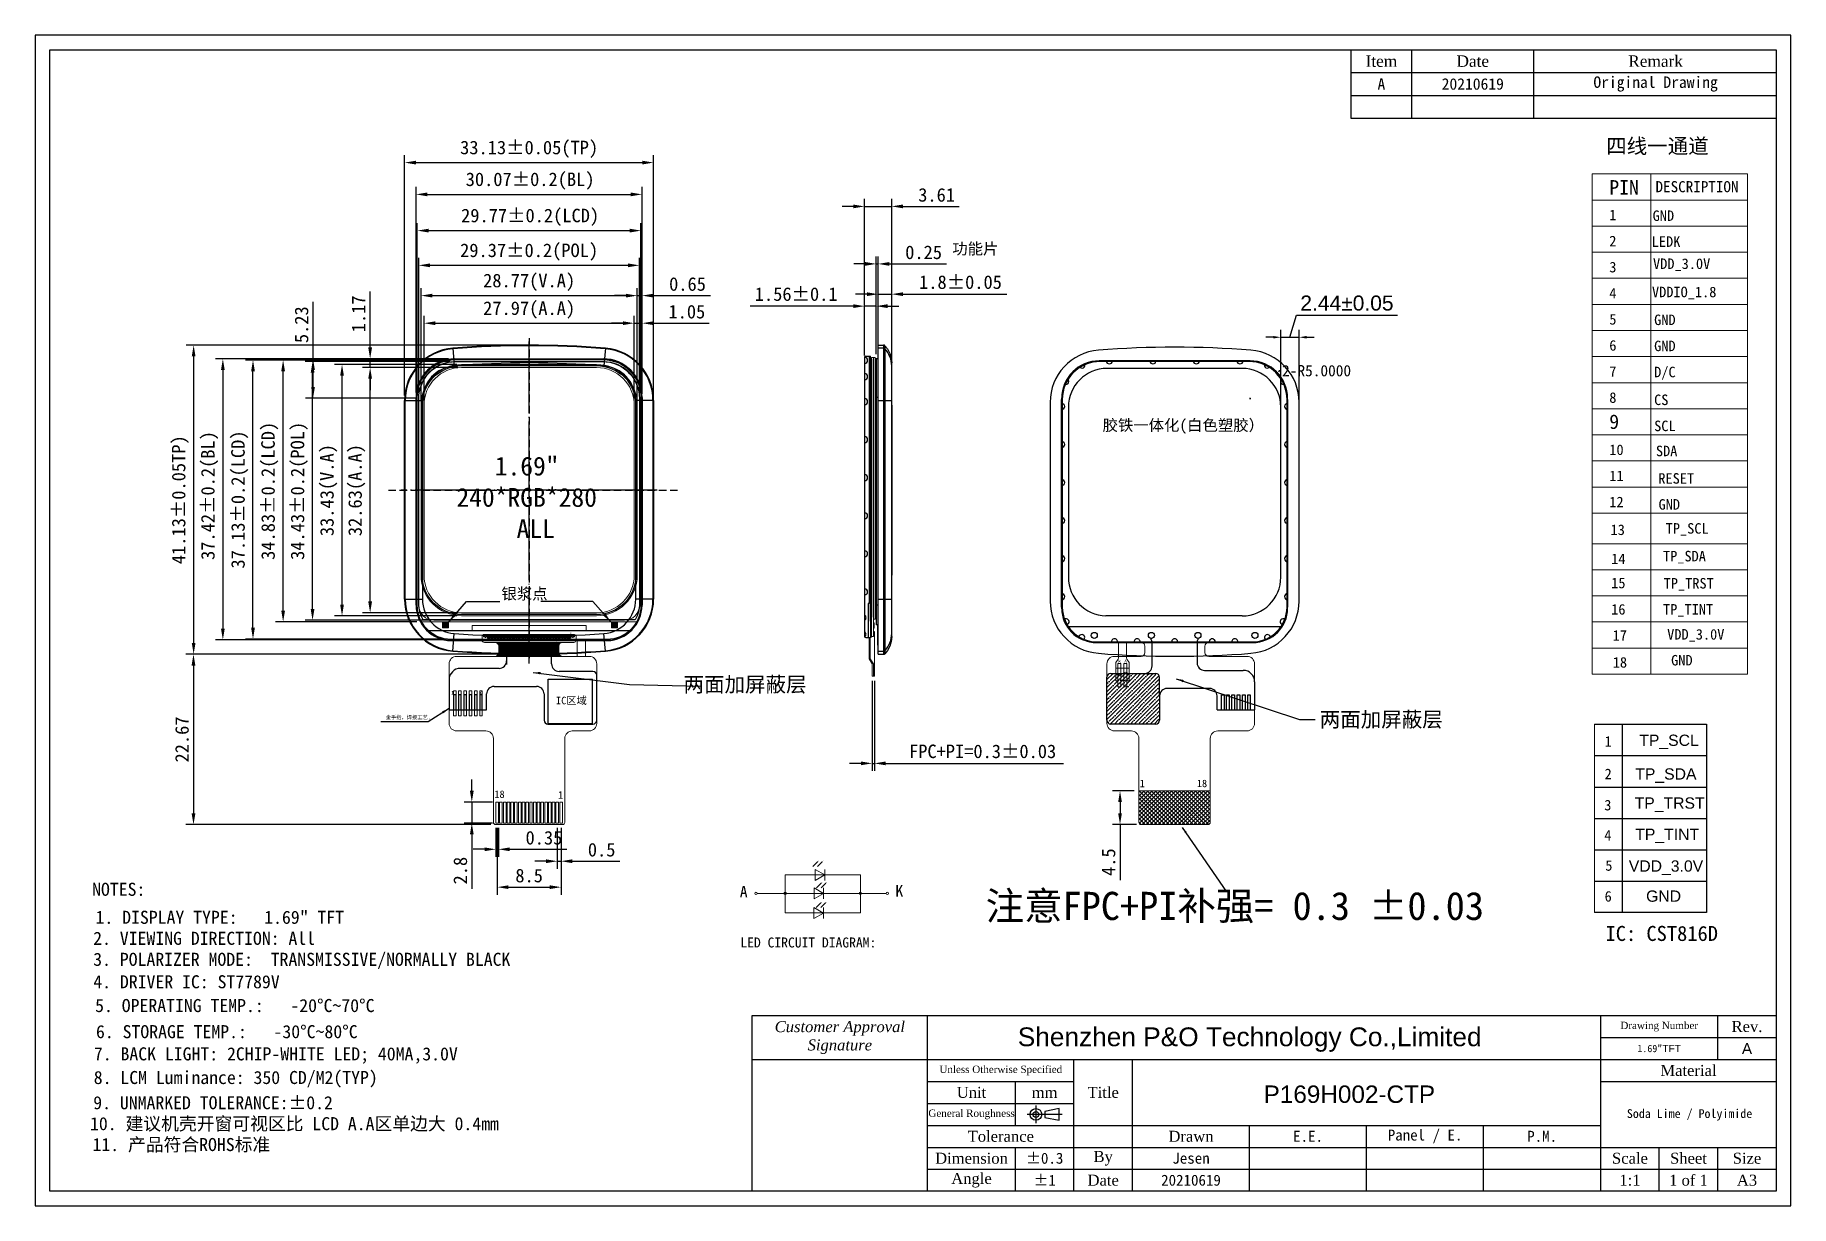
# Model space of a CAD drawing. Header units: inches. Extents: x 62 to 296, y 19 to 175.
import ezdxf

# ---------------------------------------------------------------- set-up
doc = ezdxf.new("R2010")
doc.units = ezdxf.units.IN
doc.header["$LTSCALE"] = 0.5
doc.header["$MEASUREMENT"] = 0
doc.linetypes.add('_DASH', pattern=[0.6, 0.4, -0.2])
doc.linetypes.add('CENTER', pattern=[22, 20, -1, 0, -1])
for name, color, linetype in [('02___PRT_ALL_AXES', 7, 'Continuous'), ('BL-Housing', 7, 'Continuous'), ('BZ', 210, 'Continuous'), ('dim', 4, 'Continuous'), ('dimension', 3, 'Continuous'), ('FPC', 3, 'Continuous'), ('Frame', 7, 'Continuous'), ('图框', 7, 'Continuous'), ('圖框', 7, 'Continuous'), ('标注', 3, 'Continuous')]:
    doc.layers.add(name, color=color, linetype=linetype)
for name, color, linetype, lineweight in [('BLU', 2, 'Continuous', 5), ('DIM1', 7, 'Continuous', 13), ('DWG', 7, 'Continuous', 18), ('LCD', 4, 'Continuous', 5), ('LED', 210, 'Continuous', 13)]:
    doc.layers.add(name, color=color, linetype=linetype, lineweight=lineweight)
doc.layers.add('C00-FF-00', color=3, linetype='Continuous', true_color=0x00ff00)
doc.styles.add('RD', font='ROMAND.shx', dxfattribs={"width": 0.8})
doc.styles.get("Standard").update_dxf_attribs({"font": 'arial.ttf'})
doc.styles.add('宋体', font='')
doc.styles.get('宋体').set_extended_font_data('SimSun')
doc.dimstyles.new('ISO-25', dxfattribs={"dimscale": 0.333333, "dimtxt": 2.5, "dimasz": 2.5, "dimexe": 0.3, "dimexo": 0.3, "dimgap": 0.3, "dimtad": 1, "dimdec": 5, "dimdsep": 46, "dimtxsty": 'Standard', "dimcen": 2.5, "dimadec": 0, "dimazin": 2, "dimtfac": 1, "dimtdec": 5, "dimtmove": 0, "dimatfit": 3, "dimfxl": 1, "dimarcsym": 0})
doc.dimstyles.new('ISO-25$0', dxfattribs={"dimtxt": 1.8, "dimasz": 1.5, "dimexe": 1, "dimexo": 0.625, "dimtad": 1, "dimdsep": 46, "dimtxsty": 'Standard', "dimcen": 2.5, "dimclrd": 3, "dimclre": 3, "dimclrt": 3, "dimadec": 0, "dimazin": 0, "dimtfac": 1, "dimtmove": 0, "dimatfit": 3, "dimfxl": 1, "dimarcsym": 0})
doc.dimstyles.get("Standard").update_dxf_attribs({"dimtxt": 0.18, "dimasz": 0.18, "dimexe": 0.18, "dimexo": 0.0625, "dimgap": 0.09, "dimtad": 0, "dimtih": 1, "dimtoh": 1, "dimdec": 4, "dimzin": 0, "dimdsep": 46, "dimtxsty": 'Standard', "dimcen": 0.09, "dimadec": 0, "dimazin": 0, "dimtfac": 1, "dimtdec": 4, "dimtofl": 0, "dimtmove": 0, "dimatfit": 3, "dimfxl": 1, "dimtolj": 1, "dimtzin": 0, "dimarcsym": 0})
doc.dimstyles.new('副本 (2) (2)Standard', dxfattribs={"dimscale": 2, "dimtxt": 1, "dimasz": 0.5, "dimexe": 0.5, "dimexo": 0.5, "dimgap": 0.3, "dimtad": 1, "dimzin": 0, "dimdsep": 46, "dimtxsty": 'Standard', "dimcen": 0, "dimclrd": 5, "dimclre": 5, "dimclrt": 256, "dimadec": 1, "dimazin": 0, "dimtp": 0.05, "dimtm": 0.05, "dimtfac": 1, "dimtofl": 0, "dimtmove": 1, "dimatfit": 3, "dimfxl": 1, "dimtolj": 1, "dimtzin": 0, "dimarcsym": 0})
doc.dimstyles.new('副本 (2)Standard', dxfattribs={"dimscale": 2, "dimtxt": 1, "dimasz": 0.5, "dimexe": 0.5, "dimexo": 0.5, "dimgap": 0.3, "dimtad": 1, "dimzin": 0, "dimdsep": 46, "dimtxsty": 'Standard', "dimcen": 0, "dimclrd": 5, "dimclre": 5, "dimclrt": 256, "dimadec": 1, "dimazin": 0, "dimtol": 1, "dimtp": 0.05, "dimtm": 0.05, "dimtfac": 1, "dimtofl": 0, "dimtmove": 1, "dimatfit": 3, "dimfxl": 1, "dimtolj": 1, "dimtzin": 0, "dimarcsym": 0})

msp = doc.modelspace()

# ---------------------------------------------------------------- texts
at = {"linetype": 'Continuous', "lineweight": 0, "style": '宋体'}
for s, height, p in [('PIN', 1.929005, (271.44468, 153.63167)), ('DESCRIPTION', 1.4761103, (277.59602, 153.94621)), ('1', 1.4, (271.44468, 150.22833)), ('GND', 1.4, (277.21505, 150.12651)), ('2', 1.4, (271.44468, 146.75612)), ('LEDK', 1.4, (277.0923, 146.6802)), ('VDD_3.0V', 1.4, (277.2622, 143.7378)), ('3', 1.4, (271.44468, 143.28391)), ('4', 1.4, (271.44468, 139.8117)), ('VDDIO_1.8', 1.4, (277.12537, 139.97515)), ('5', 1.4, (271.44468, 136.33949)), ('GND', 1.4, (277.41297, 136.27063)), ('6', 1.4, (271.44468, 132.86728)), ('GND', 1.4, (277.41297, 132.79842)), ('7', 1.4, (271.44468, 129.39507)), ('D/C', 1.4, (277.41297, 129.32621)), ('8', 1.4, (271.44468, 125.92286)), ('CS', 1.4, (277.41297, 125.62863)), ('9', 1.92893, (271.44468, 122.45066)), ('SCL', 1.4, (277.41297, 122.15642)), ('10', 1.4, (271.44468, 118.97845)), ('SDA', 1.4, (277.64672, 118.82397)), ('11', 1.4, (271.44468, 115.50624)), ('RESET', 1.4, (277.97288, 115.16539)), ('12', 1.4, (271.44468, 112.03403)), ('GND', 1.4, (278.00285, 111.70706)), ('13', 1.4, (271.61283, 108.33631)), ('14', 1.4, (271.69662, 104.46341)), ('15', 1.4, (271.69662, 101.25976)), ('16', 1.4, (271.69662, 97.74919)), ('17', 1.4, (271.88858, 94.27698)), ('18', 1.4, (271.90315, 90.69436)), ('1', 1.4, (270.82087, 80.18177)), ('2', 1.4, (270.82087, 75.84928)), ('3', 1.4, (270.77556, 71.69791)), ('4', 1.4, (270.77556, 67.68238)), ('5', 1.4, (270.91148, 63.66684)), ('6', 1.4, (270.82087, 59.56074))]:
    msp.add_text(s, height=height, dxfattribs=at).set_placement(p)
at = {"color": 1, "insert": (204.00695, 123.69939), "char_height": 1.5, "width": 44.0797037, "attachment_point": 1, "style": '宋体'}
msp.add_mtext('胶铁一体化(白色塑胶）', dxfattribs=at)
at = {"linetype": 'Continuous', "lineweight": 0, "char_height": 1.4, "attachment_point": 1, "style": '宋体'}
for s, insert in [('{\\C1;TP_SCL}', (278.95187, 109.91555)), ('{\\C1;TP_SDA}', (278.58976, 106.2254)), ('{\\C1;TP_TRST}', (278.67965, 102.61252)), ('\\pt2.8;{\\C1;TP_TINT}', (278.60007, 99.14671)), ('{\\C1;VDD_3.0V}', (279.14488, 95.82066)), ('{\\C1;GND}', (279.67224, 92.3751))]:
    msp.add_mtext_dynamic_manual_height_columns(s, width=4.5127671, gutter_width=1, heights=[0], dxfattribs=dict(at, insert=insert))
at = {"color": 3, "insert": (124.0037, 101.27081), "char_height": 1.5, "width": 8.861045, "attachment_point": 1}
msp.add_mtext('{\\fSimSun|b0|i0|c134|p2;银浆点}', dxfattribs=at)
for s, insert, char_height, width, attachment_point in [('{\\fSimSun|b0|i0|c134|p2;1}', (117.6939, 87.59982), 0.5, 0.4596798, 3), ('{\\fSimSun|b0|i0|c134|p2;6}', (121.51486, 87.51113), 0.5, 0.4596798, 3), ('{\\fSimSun|b0|i0|c134|p2;IC区域}', (131.27809, 86.81671), 1, 4.2604053, 1), ('{\\fNSimSun|b0|i0|c134|p49;金手指，焊接工艺.}', (108.60205, 84.32983), 0.5, 7.1919019, 1)]:
    msp.add_mtext(s, dxfattribs=dict(insert=insert, char_height=char_height, width=width, attachment_point=attachment_point))
at = {"color": 251, "linetype": 'ByBlock', "attachment_point": 1}
for s, width, insert, char_height in [('{\\C1;TP_SCL}', 4.5127671, (275.4325, 81.77643), 1.5), ('{\\C1;TP_SDA}', 4.5127671, (274.90014, 77.29315), 1.5), ('{\\C1;TP_TRST}', 4.5127671, (274.81746, 73.42372), 1.5), ('\\pt3;{\\C1;TP_TINT}', 4.5127671, (274.89852, 69.27052), 1.5), ('{\\C1;VDD_3.0V}', 4.5127671, (274.03967, 65.04482), 1.5), ('{\\C1;GND}', 4.5127671, (276.34283, 61.03842), 1.5), ('{\\fSimSun|b0|i0|c134|p2;\\C54;\\c39321;IC: CST816D}', 16.1538418, (270.94261, 56.32212), 2)]:
    msp.add_mtext_dynamic_manual_height_columns(s, width=width, gutter_width=1, heights=[0], dxfattribs=dict(at, insert=insert, char_height=char_height))
at = {"char_height": 1, "width": 1.486908, "style": '宋体'}
for s, insert, attachment_point in [('1', (209.63317, 75.7781), 3), ('18', (217.91898, 75.78649), 3), ('18', (123.07089, 74.3497), 1), ('1', (131.53622, 74.25171), 1)]:
    msp.add_mtext(s, dxfattribs=dict(at, insert=insert, attachment_point=attachment_point))
at = {"color": 7, "insert": (69.68769, 49.76105), "char_height": 1.7364607, "width": 46.7289817, "attachment_point": 1, "style": '宋体'}
msp.add_mtext('4. DRIVER IC: ST7789V', dxfattribs=at)
at = {"layer": 'C00-FF-00', "insert": (188.45049, 60.85902), "char_height": 3.7467625, "width": 98.8175547, "attachment_point": 1}
msp.add_mtext('{\\fNSimSun|b0|i0|c134|p49;注意FPC+PI补强= 0.3 %%P0.03}', dxfattribs=at)
at = {"layer": 'dimension', "color": 7, "insert": (225.44091, 35.09091), "char_height": 2.3144342, "width": 256.1748691, "attachment_point": 1, "style": '宋体'}
msp.add_mtext('{\\fArial|b0|i0|c0|p32;P169H002\\fArial|b0|i0|c186|p32;-CTP}', dxfattribs=at)
at = {"layer": 'DWG', "color": 30, "lineweight": 0, "style": '宋体'}
for s, p in [('K', (206.10976, 91.31482)), ('A', (206.90464, 91.33974))]:
    msp.add_text(s, height=0.4066, rotation=360, dxfattribs=at).set_placement(p)
at = {"layer": 'FPC', "color": 2, "char_height": 2, "width": 25.3636226, "attachment_point": 1}
for s, insert in [('{\\fNSimSun|b0|i0|c134|p49;四线一通道}', (271.02617, 161.08859)), ('{\\fNSimSun|b0|i0|c134|p49;两面加屏蔽层}', (148.2405, 89.45877)), ('{\\fNSimSun|b0|i0|c134|p49;两面加屏蔽层}', (232.90969, 84.7991))]:
    msp.add_mtext(s, dxfattribs=dict(at, insert=insert))
at = {"layer": 'FPC', "color": 3, "lineweight": 5, "insert": (126.87606, 93.43837), "char_height": 0.5, "width": 3.1668272, "attachment_point": 1, "style": 'RD'}
msp.add_mtext('{\\fSimSun|b0|i0|c134|p2;\\C0;单层弯折区}', dxfattribs=at)
at = {"layer": 'Frame', "color": 7, "attachment_point": 5, "style": '宋体'}
for s, insert, char_height in [('{\\fTimes New Roman|b0|i0|c0|p18;Item}', (241.11232, 171.38318), 1.52064), ('{\\fTimes New Roman|b0|i0|c0|p18;Date}', (253.27744, 171.38318), 1.52064), ('{\\fTimes New Roman|b0|i0|c0|p18;Remark}', (277.60768, 171.38318), 1.52064), ('A', (241.11232, 168.3419), 1.52064), ('20210619', (253.27744, 168.3419), 1.52064), ('Original Drawing', (277.60768, 168.3419), 1.52064), ('{\\fTimes New Roman|b0|i1|c0|p18;Customer Approval\\PSignature}', (169.0417, 41.46579), 1.4604227), ('{\\fTimes New Roman|b0|i0|c0|p18;Drawing Number}', (278.0866, 42.92621), 0.9736151), ('{\\fTimes New Roman|b0|i0|c0|p18;Rev.}', (289.76998, 42.92621), 1.4604227), ('1.69"{\\fArial|b0|i0|c0|p32;TFT}', (278.0866, 40.00536), 0.9736151), ('{\\fArial|b0|i0|c0|p32;A}', (289.76998, 40.00536), 1.4604227), ('{\\fTimes New Roman|b0|i0|c0|p18;Unless Otherwise Specified}', (190.46124, 37.08452), 0.9736151), ('{\\fTimes New Roman|b0|i0|c0|p18;Material}', (281.98106, 37.08452), 1.4604227), ('{\\fTimes New Roman|b0|i0|c0|p18;Unit}', (186.56678, 34.16367), 1.4604227), ('{\\fTimes New Roman|b0|i0|c0|p18;mm}', (196.30293, 34.16367), 1.4604227), ('{\\fTimes New Roman|b0|i0|c0|p18;Title}', (204.09185, 34.16367), 1.4604227), ('{\\fTimes New Roman|b0|i0|c0|p18;General Roughness}', (186.56678, 31.24283), 0.9736151), ('Soda Lime / Polyimide', (282.12989, 31.18125), 1.1683381), ('{\\fTimes New Roman|b0|i0|c0|p18;Tolerance}', (190.46124, 28.32198), 1.4604227), ('{\\fTimes New Roman|b0|i0|c0|p18;Drawn}', (215.77523, 28.32198), 1.4604227), ('E.E.', (231.35307, 28.32198), 1.460423), ('Panel / E.', (246.93091, 28.32198), 1.460423), ('P.M.', (262.50875, 28.32198), 1.460423), ('{\\fTimes New Roman|b0|i0|c0|p18;Dimension}', (186.56678, 25.40114), 1.4604227), ('%%p0.3', (196.30293, 25.40114), 1.460423), ('{\\fTimes New Roman|b0|i0|c0|p18;By}', (204.09185, 25.40114), 1.4604227), ('Jesen', (215.77523, 25.40114), 1.460423), ('{\\fTimes New Roman|b0|i0|c0|p18;Scale}', (274.19214, 25.40114), 1.4604227), ('{\\fTimes New Roman|b0|i0|c0|p18;Sheet}', (281.98106, 25.40114), 1.4604227), ('{\\fTimes New Roman|b0|i0|c0|p18;Size}', (289.76998, 25.40114), 1.4604227), ('{\\fTimes New Roman|b0|i0|c0|p18;Angle}', (186.56678, 22.48029), 1.4604227), ('%%p1', (196.30293, 22.48029), 1.460423), ('{\\fTimes New Roman|b0|i0|c0|p18;Date}', (204.09185, 22.48029), 1.4604227), ('20210619', (215.77523, 22.48029), 1.460423), ('{\\fTimes New Roman|b0|i0|c0|p18;1:1}', (274.19214, 22.48029), 1.4604227), ('{\\fTimes New Roman|b0|i0|c0|p18;1 of 1}', (281.98106, 22.48029), 1.4604227), ('{\\fTimes New Roman|b0|i0|c0|p18;A3}', (289.76998, 22.48029), 1.4604227)]:
    msp.add_mtext(s, dxfattribs=dict(at, insert=insert, char_height=char_height))
at = {"layer": 'Frame', "insert": (223.58317, 41.19103), "char_height": 2.5, "attachment_point": 5}
msp.add_mtext('{\\C7;Shenzhen P&O Technology Co.,Limited }', dxfattribs=at)
at = {"layer": 'LCD', "color": 1, "insert": (118.01325, 118.75564), "char_height": 2.0010384, "width": 24.6249088, "attachment_point": 1, "style": '宋体'}
msp.add_mtext('{\\H1.249x;   1.69"\\P240*RGB*280\\P    ^IALL\\P}    ', dxfattribs=at)
at = {"layer": 'LCD', "color": 4, "extrusion": (0, 0, -1), "char_height": 0.2, "width": 0.0963292, "attachment_point": 1, "text_direction": (-1, 0, 0), "style": '宋体'}
for insert in [(116.69755, 96.53579), (139.18118, 96.53579)]:
    msp.add_mtext('Ag', dxfattribs=dict(at, insert=insert))
at = {"layer": 'LCD', "color": 1, "char_height": 0.03, "width": 0.1337568, "attachment_point": 1, "rotation": 90}
for s, insert in [('GND', (122.15344, 94.65935)), ('NC', (122.27344, 94.65935)), ('VCOM', (122.39344, 94.65935)), ('VCOM', (122.51344, 94.65935)), ('VCOM', (122.63344, 94.65935)), ('VCOM', (122.75344, 94.65935)), ('VCOM', (122.87344, 94.65935)), ('VCOM', (122.99344, 94.65935)), ('DUMMY', (123.11344, 94.65935)), ('AGND', (123.23344, 94.65935)), ('AGND', (123.35344, 94.65935)), ('AGND', (123.47344, 94.65935)), ('DUMMY', (123.59344, 94.65935)), ('VGH', (123.71344, 94.65935)), ('VPP', (123.83344, 94.65935)), ('VPP', (123.95344, 94.65935)), ('VCC', (124.07344, 94.65935)), ('VCC', (124.19344, 94.65935)), ('VCC', (124.31344, 94.65935)), ('VCC', (124.43344, 94.65935)), ('VDDI', (124.55344, 94.65935)), ('VDDI', (124.67344, 94.65935)), ('VDDI', (124.79344, 94.65935)), ('VDDI', (124.91344, 94.65935)), ('VDDI_LED', (125.03344, 94.65935)), ('LED_EN', (125.15344, 94.65935)), ('LED_PWM', (125.27344, 94.65935)), ('SDO', (125.39344, 94.65935)), ('TE', (125.51344, 94.65935)), ('DB17', (125.63344, 94.65935)), ('DB17', (125.75344, 94.65935)), ('DB17', (125.87344, 94.65935)), ('DB17', (125.99344, 94.65935)), ('DB17', (126.11344, 94.65935)), ('DB17', (126.23344, 94.65935)), ('DB17', (126.35344, 94.65935)), ('DB17', (126.47344, 94.65935)), ('DB17', (126.59344, 94.65935)), ('DB17', (126.71344, 94.65935)), ('DB17', (126.83344, 94.65935)), ('DB17', (126.95344, 94.65935)), ('DB17', (127.07344, 94.65935)), ('DB17', (127.19344, 94.65935)), ('DB17', (127.31344, 94.65935)), ('DB17', (127.43344, 94.65935)), ('DB17', (127.55344, 94.65935)), ('DB0', (127.67344, 94.65935)), ('SDA', (127.79344, 94.65935)), ('DOTCLK', (127.91344, 94.65935)), ('ENABL', (128.03344, 94.65935)), ('HSYNC', (128.15344, 94.65935)), ('VSYNC', (128.27344, 94.65935)), ('RD', (128.39344, 94.65935)), ('WR', (128.51344, 94.65935)), ('DC', (128.63344, 94.65935)), ('CS', (128.75344, 94.65935)), ('RES', (128.87344, 94.65935)), ('IM0', (128.99344, 94.65935)), ('IM1', (129.11344, 94.65935)), ('IM2', (129.23344, 94.65935)), ('IM3', (129.35344, 94.65935)), ('EXTC', (129.47344, 94.65935)), ('DGND', (129.59344, 94.65935)), ('DGND', (129.71344, 94.65935)), ('DGND', (129.83344, 94.65935)), ('AGND', (129.95344, 94.65935)), ('AGND', (130.07344, 94.65935)), ('AGND', (130.19344, 94.65935)), ('AGND', (130.31344, 94.65935)), ('AGND', (130.43344, 94.65935)), ('AGND', (130.55344, 94.65935)), ('AGND', (130.67344, 94.65935)), ('AGND', (130.79344, 94.65935)), ('VDD', (130.91344, 94.65935)), ('VDD', (131.03344, 94.65935)), ('VDD', (131.15344, 94.65935)), ('VDD', (131.27344, 94.65935)), ('VAP', (131.39344, 94.65935)), ('VAN', (131.51344, 94.65935)), ('AVCL', (131.63344, 94.65935)), ('AVDD', (131.75344, 94.65935)), ('VGL', (131.87344, 94.65935)), ('DUMMY', (131.99344, 94.65935)), ('VDDS', (132.11344, 94.65935)), ('VAG', (132.23344, 94.65935)), ('VCOM', (132.35344, 94.65935)), ('VCOM', (132.47344, 94.65935)), ('VCOM', (132.59344, 94.65935)), ('VCOM', (132.71344, 94.65935)), ('VCOM', (132.83344, 94.65935)), ('VCOM', (132.95344, 94.65935)), ('NC', (133.07344, 94.65935)), ('GND', (133.19344, 94.65935))]:
    msp.add_mtext(s, dxfattribs=dict(at, insert=insert))
at = {"layer": 'LCD', "color": 1, "insert": (133.1014, 95.33439), "char_height": 0.15, "width": 0.2887817, "attachment_point": 1}
msp.add_mtext('93', dxfattribs=at)
at = {"layer": 'LED', "lineweight": 0, "style": '宋体'}
for s, p in [('A', (155.72637, 60.11047)), ('K', (176.43517, 60.21785))]:
    msp.add_text(s, height=1.53071, dxfattribs=at).set_placement(p)
at = {"layer": '图框', "style": '宋体'}
for s, height, p in [('NOTES:', 1.736461, (69.52955, 60.32797)), ('1. DISPLAY TYPE:   1.69" TFT', 1.7364607, (69.98691, 56.60167)), ('2. VIEWING DIRECTION: All', 1.7364607, (69.67287, 53.80644)), ('3. POLARIZER MODE:  TRANSMISSIVE/NORMALLY BLACK', 1.7364607, (69.67287, 51.0112)), ('5. OPERATING TEMP.:   -20%%DC~70%%DC', 1.7364607, (69.92811, 44.8609)), ('6. STORAGE TEMP.:   -30%%DC~80%%DC', 1.7364607, (70.04437, 41.38624)), ('7. BACK LIGHT: 2CHIP-WHITE LED; 40MA,3.0V', 1.7364607, (69.76443, 38.4322)), ('8. LCM Luminance: 350 CD/M2(TYP)', 1.7364607, (69.74569, 35.28549)), ('9. UNMARKED TOLERANCE:%%P0.2', 1.7364607, (69.68098, 31.93216)), ('10. 建议机壳开窗可视区比 LCD A.A区单边大 0.4mm', 1.7364607, (69.2499, 29.14416))]:
    msp.add_text(s, height=height, dxfattribs=at).set_placement(p)
at = {"layer": '图框', "insert": (69.57875, 28.10037), "char_height": 1.7364607, "width": 46.7289817, "attachment_point": 1, "style": '宋体'}
msp.add_mtext('11. 产品符合ROHS标准', dxfattribs=at)
at = {"layer": '圖框', "style": '宋体'}
msp.add_text('LED CIRCUIT DIAGRAM:', height=1.3298111, dxfattribs=at).set_placement((155.80573, 53.45302))
at = {"layer": '标注', "insert": (184.00663, 147.18107), "char_height": 1.5, "width": 25.3636226, "attachment_point": 1}
msp.add_mtext('{\\fNSimSun|b0|i0|c134|p49;功能片}', dxfattribs=at)

# ---------------------------------------------------------------- blocks, each defined once
blk = doc.blocks.new('*D53')
at = {"layer": 'Defpoints', "color": 0}
for p in [(142.72, 153.66), (112.65, 126.7), (142.72, 126.52)]:
    blk.add_point(p, dxfattribs=at)
at = {"layer": '标注', "color": 3, "lineweight": -2}
for p, q in [((112.65, 127.32), (112.65, 154.66)), ((142.72, 127.14), (142.72, 154.66)), ((114.15, 153.66), (141.22, 153.66))]:
    blk.add_line(p, q, dxfattribs=at)
at = {"layer": '标注', "color": 3}
for points in [[(114.15, 153.91), (114.15, 153.41), (112.65, 153.66)], [(141.22, 153.91), (141.22, 153.41), (142.72, 153.66)]]:
    blk.add_solid(points, dxfattribs=at)
at = {"layer": '标注', "color": 3, "insert": (127.82, 155.43), "char_height": 1.8, "attachment_point": 5, "style": '宋体'}
blk.add_mtext('30.07%%P0.2(BL)', dxfattribs=at)
blk = doc.blocks.new('*D54')
at = {"layer": 'Defpoints', "color": 0}
for p in [(117.58, 131.79), (86.93, 94.37), (117.29, 94.37)]:
    blk.add_point(p, dxfattribs=at)
at = {"layer": '标注', "color": 3, "lineweight": -2}
for p, q in [((116.95, 131.79), (85.93, 131.79)), ((86.93, 130.29), (86.93, 95.87)), ((116.67, 94.37), (85.93, 94.37))]:
    blk.add_line(p, q, dxfattribs=at)
at = {"layer": '标注', "color": 3}
for points in [[(86.68, 130.29), (87.18, 130.29), (86.93, 131.79)], [(86.68, 95.87), (87.18, 95.87), (86.93, 94.37)]]:
    blk.add_solid(points, dxfattribs=at)
at = {"layer": '标注', "color": 3, "insert": (85.17, 113.59), "char_height": 1.8, "attachment_point": 5, "rotation": 90, "style": '宋体'}
blk.add_mtext('37.42%%P0.2(BL)', dxfattribs=at)
blk = doc.blocks.new('*D43')
at = {"layer": 'Defpoints', "color": 0}
for p in [(141.67, 136.52), (113.7, 125.62), (141.67, 125.62)]:
    blk.add_point(p, dxfattribs=at)
at = {"layer": '标注', "color": 3, "lineweight": -2}
for p, q in [((113.7, 126.25), (113.7, 137.52)), ((115.2, 136.52), (140.17, 136.52)), ((141.67, 126.25), (141.67, 137.52))]:
    blk.add_line(p, q, dxfattribs=at)
at = {"layer": '标注', "color": 3}
for points in [[(115.2, 136.77), (115.2, 136.27), (113.7, 136.52)], [(140.17, 136.77), (140.17, 136.27), (141.67, 136.52)]]:
    blk.add_solid(points, dxfattribs=at)
at = {"layer": '标注', "color": 3, "insert": (127.69, 138.28), "char_height": 1.8, "attachment_point": 5, "style": '宋体'}
blk.add_mtext('27.97(A.A)', dxfattribs=at)
blk = doc.blocks.new('*D44')
at = {"layer": 'Defpoints', "color": 0}
for p in [(142.57, 148.84), (112.8, 126.62), (142.57, 126.56)]:
    blk.add_point(p, dxfattribs=at)
at = {"layer": '标注', "color": 3, "lineweight": -2}
for p, q in [((112.8, 127.25), (112.8, 149.84)), ((142.57, 127.19), (142.57, 149.84)), ((114.3, 148.84), (141.07, 148.84))]:
    blk.add_line(p, q, dxfattribs=at)
at = {"layer": '标注', "color": 3}
for points in [[(114.3, 149.09), (114.3, 148.59), (112.8, 148.84)], [(141.07, 149.09), (141.07, 148.59), (142.57, 148.84)]]:
    blk.add_solid(points, dxfattribs=at)
at = {"layer": '标注', "color": 3, "insert": (127.82, 150.61), "char_height": 1.8, "attachment_point": 5, "style": '宋体'}
blk.add_mtext('29.77%%p0.2(LCD)', dxfattribs=at)
blk = doc.blocks.new('*D45')
at = {"layer": 'Defpoints', "color": 0}
for p in [(142.07, 140.19), (113.3, 125.62), (142.07, 125.62)]:
    blk.add_point(p, dxfattribs=at)
at = {"layer": '标注', "color": 3, "lineweight": -2}
for p, q in [((113.3, 126.25), (113.3, 141.19)), ((142.07, 126.25), (142.07, 141.19)), ((114.8, 140.19), (140.57, 140.19))]:
    blk.add_line(p, q, dxfattribs=at)
at = {"layer": '标注', "color": 3}
for points in [[(114.8, 140.44), (114.8, 139.94), (113.3, 140.19)], [(140.57, 140.44), (140.57, 139.94), (142.07, 140.19)]]:
    blk.add_solid(points, dxfattribs=at)
at = {"layer": '标注', "color": 3, "insert": (127.69, 141.96), "char_height": 1.8, "attachment_point": 5, "style": '宋体'}
blk.add_mtext('28.77(V.A)', dxfattribs=at)
blk = doc.blocks.new('*D46')
at = {"layer": 'Defpoints', "color": 0}
for p in [(142.37, 144.22), (113, 126.62), (142.37, 126.62)]:
    blk.add_point(p, dxfattribs=at)
at = {"layer": '标注', "color": 3, "lineweight": -2}
for p, q in [((113, 127.25), (113, 145.22)), ((142.37, 127.25), (142.37, 145.22)), ((114.5, 144.22), (140.87, 144.22))]:
    blk.add_line(p, q, dxfattribs=at)
at = {"layer": '标注', "color": 3}
for points in [[(114.5, 144.47), (114.5, 143.97), (113, 144.22)], [(140.87, 144.47), (140.87, 143.97), (142.37, 144.22)]]:
    blk.add_solid(points, dxfattribs=at)
at = {"layer": '标注', "color": 3, "insert": (127.69, 145.98), "char_height": 1.8, "attachment_point": 5, "style": '宋体'}
blk.add_mtext('29.37%%p0.2(POL)', dxfattribs=at)
blk = doc.blocks.new('*D47')
at = {"layer": 'Defpoints', "color": 0}
for p in [(106.53, 130.62), (118.81, 130.62), (118.81, 97.99)]:
    blk.add_point(p, dxfattribs=at)
at = {"layer": '标注', "color": 3, "lineweight": -2}
for p, q in [((118.18, 130.62), (105.53, 130.62)), ((106.53, 99.49), (106.53, 129.12)), ((118.18, 97.99), (105.53, 97.99))]:
    blk.add_line(p, q, dxfattribs=at)
at = {"layer": '标注', "color": 3}
for points in [[(106.28, 129.12), (106.78, 129.12), (106.53, 130.62)], [(106.28, 99.49), (106.78, 99.49), (106.53, 97.99)]]:
    blk.add_solid(points, dxfattribs=at)
at = {"layer": '标注', "color": 3, "insert": (104.76, 114.31), "char_height": 1.8, "attachment_point": 5, "rotation": 90, "style": '宋体'}
blk.add_mtext('32.63(A.A)', dxfattribs=at)
blk = doc.blocks.new('*D48')
at = {"layer": 'Defpoints', "color": 0}
for p in [(102.79, 131.02), (118.7, 131.02), (118.7, 97.59)]:
    blk.add_point(p, dxfattribs=at)
at = {"layer": '标注', "color": 3, "lineweight": -2}
for p, q in [((118.08, 131.02), (101.79, 131.02)), ((102.79, 99.09), (102.79, 129.52)), ((118.08, 97.59), (101.79, 97.59))]:
    blk.add_line(p, q, dxfattribs=at)
at = {"layer": '标注', "color": 3}
for points in [[(102.54, 129.52), (103.04, 129.52), (102.79, 131.02)], [(102.54, 99.09), (103.04, 99.09), (102.79, 97.59)]]:
    blk.add_solid(points, dxfattribs=at)
at = {"layer": '标注', "color": 3, "insert": (101.02, 114.31), "char_height": 1.8, "attachment_point": 5, "rotation": 90, "style": '宋体'}
blk.add_mtext('33.43(V.A)', dxfattribs=at)
blk = doc.blocks.new('*D49')
at = {"layer": 'Defpoints', "color": 0}
for p in [(98.87, 131.42), (117.8, 131.42), (115, 96.99)]:
    blk.add_point(p, dxfattribs=at)
at = {"layer": '标注', "color": 3, "lineweight": -2}
for p, q in [((117.18, 131.42), (97.87, 131.42)), ((98.87, 98.49), (98.87, 129.92)), ((114.38, 96.99), (97.87, 96.99))]:
    blk.add_line(p, q, dxfattribs=at)
at = {"layer": '标注', "color": 3}
for points in [[(98.62, 129.92), (99.12, 129.92), (98.87, 131.42)], [(98.62, 98.49), (99.12, 98.49), (98.87, 96.99)]]:
    blk.add_solid(points, dxfattribs=at)
at = {"layer": '标注', "color": 3, "insert": (97.1, 114.21), "char_height": 1.8, "attachment_point": 5, "rotation": 90, "style": '宋体'}
blk.add_mtext('34.43%%p0.2(POL)', dxfattribs=at)
blk = doc.blocks.new('*D50')
at = {"layer": 'Defpoints', "color": 0}
for p in [(94.95, 131.62), (117.87, 131.62), (113.38, 96.79)]:
    blk.add_point(p, dxfattribs=at)
at = {"layer": '标注', "color": 3, "lineweight": -2}
for p, q in [((117.25, 131.62), (93.95, 131.62)), ((94.95, 98.29), (94.95, 130.12)), ((112.75, 96.79), (93.95, 96.79))]:
    blk.add_line(p, q, dxfattribs=at)
at = {"layer": '标注', "color": 3}
for points in [[(94.7, 130.12), (95.2, 130.12), (94.95, 131.62)], [(94.7, 98.29), (95.2, 98.29), (94.95, 96.79)]]:
    blk.add_solid(points, dxfattribs=at)
at = {"layer": '标注', "color": 3, "insert": (93.18, 114.21), "char_height": 1.8, "attachment_point": 5, "rotation": 90, "style": '宋体'}
blk.add_mtext('34.83%%p0.2(LCD)', dxfattribs=at)
blk = doc.blocks.new('*D51')
at = {"layer": 'Defpoints', "color": 0}
for p in [(90.94, 131.62), (117.93, 131.62), (117.3, 94.49)]:
    blk.add_point(p, dxfattribs=at)
at = {"layer": '标注', "color": 3, "lineweight": -2}
for p, q in [((117.31, 131.62), (89.94, 131.62)), ((90.94, 95.99), (90.94, 130.12)), ((116.68, 94.49), (89.94, 94.49))]:
    blk.add_line(p, q, dxfattribs=at)
at = {"layer": '标注', "color": 3}
for points in [[(90.69, 130.12), (91.19, 130.12), (90.94, 131.62)], [(90.69, 95.99), (91.19, 95.99), (90.94, 94.49)]]:
    blk.add_solid(points, dxfattribs=at)
at = {"layer": '标注', "color": 3, "insert": (89.18, 113.06), "char_height": 1.8, "attachment_point": 5, "rotation": 90, "style": '宋体'}
blk.add_mtext('37.13%%p0.2(LCD)', dxfattribs=at)
blk = doc.blocks.new('*D40')
at = {"layer": 'Defpoints', "color": 0}
for p in [(142.72, 136.52), (142.72, 126.79), (141.67, 125.62)]:
    blk.add_point(p, dxfattribs=at)
at = {"layer": '标注', "color": 3, "lineweight": -2}
for p, q in [((140.17, 136.52), (138.67, 136.52)), ((141.67, 126.25), (141.67, 137.52)), ((141.67, 136.52), (142.72, 136.52)), ((142.72, 127.42), (142.72, 137.52)), ((144.22, 136.52), (151.64, 136.52))]:
    blk.add_line(p, q, dxfattribs=at)
at = {"layer": '标注', "color": 3}
for points in [[(140.17, 136.77), (140.17, 136.27), (141.67, 136.52)], [(144.22, 136.77), (144.22, 136.27), (142.72, 136.52)]]:
    blk.add_solid(points, dxfattribs=at)
at = {"layer": '标注', "color": 3, "insert": (148.68, 138.04), "char_height": 1.8, "attachment_point": 5, "style": '宋体'}
blk.add_mtext('1.05', dxfattribs=at)
blk = doc.blocks.new('*D52')
at = {"layer": 'Defpoints', "color": 0}
for p in [(142.72, 140.19), (142.72, 126.56), (142.07, 125.62)]:
    blk.add_point(p, dxfattribs=at)
at = {"layer": '标注', "color": 3, "lineweight": -2}
for p, q in [((142.07, 126.25), (142.07, 141.19)), ((142.72, 127.19), (142.72, 141.19)), ((140.57, 140.19), (139.07, 140.19)), ((142.07, 140.19), (142.72, 140.19)), ((144.22, 140.19), (151.81, 140.19))]:
    blk.add_line(p, q, dxfattribs=at)
at = {"layer": '标注', "color": 3}
for points in [[(140.57, 140.44), (140.57, 139.94), (142.07, 140.19)], [(144.22, 140.44), (144.22, 139.94), (142.72, 140.19)]]:
    blk.add_solid(points, dxfattribs=at)
at = {"layer": '标注', "color": 3, "insert": (148.77, 141.72), "char_height": 1.8, "attachment_point": 5, "style": '宋体'}
blk.add_mtext('0.65', dxfattribs=at)
blk = doc.blocks.new('*D41')
at = {"layer": 'Defpoints', "color": 0}
for p in [(106.53, 131.79), (117.34, 131.79), (118.7, 130.62)]:
    blk.add_point(p, dxfattribs=at)
at = {"layer": '标注', "color": 3, "lineweight": -2}
for p, q in [((106.53, 133.29), (106.53, 140.72)), ((116.71, 131.79), (105.53, 131.79)), ((106.53, 130.62), (106.53, 131.79)), ((118.08, 130.62), (105.53, 130.62)), ((106.53, 129.12), (106.53, 127.62))]:
    blk.add_line(p, q, dxfattribs=at)
at = {"layer": '标注', "color": 3}
for points in [[(106.28, 133.29), (106.78, 133.29), (106.53, 131.79)], [(106.28, 129.12), (106.78, 129.12), (106.53, 130.62)]]:
    blk.add_solid(points, dxfattribs=at)
at = {"layer": '标注', "color": 3, "insert": (105, 137.76), "char_height": 1.8, "attachment_point": 5, "rotation": 90, "style": '宋体'}
blk.add_mtext('1.17', dxfattribs=at)
blk = doc.blocks.new('*D42')
at = {"layer": 'Defpoints', "color": 0}
for p in [(98.93, 131.79), (117.24, 131.79), (113.38, 126.55)]:
    blk.add_point(p, dxfattribs=at)
at = {"layer": '标注', "color": 3, "lineweight": -2}
for p, q in [((98.93, 131.79), (98.93, 139.35)), ((116.61, 131.79), (97.93, 131.79)), ((98.93, 128.05), (98.93, 130.29)), ((112.76, 126.55), (97.93, 126.55))]:
    blk.add_line(p, q, dxfattribs=at)
at = {"layer": '标注', "color": 3}
for points in [[(98.68, 130.29), (99.18, 130.29), (98.93, 131.79)], [(98.68, 128.05), (99.18, 128.05), (98.93, 126.55)]]:
    blk.add_solid(points, dxfattribs=at)
at = {"layer": '标注', "color": 3, "insert": (97.41, 136.32), "char_height": 1.8, "attachment_point": 5, "rotation": 90, "style": '宋体'}
blk.add_mtext('5.23', dxfattribs=at)
blk = doc.blocks.new('*D56')
at = {"color": 0, "lineweight": -2}
for p, q in [((227.53, 130.19), (227.4, 130.06)), ((227.71, 130.19), (227.53, 130.19)), ((223.54, 126.51), (223.72, 126.51)), ((223.63, 126.42), (223.63, 126.6))]:
    blk.add_line(p, q, dxfattribs=at)
at = {"color": 0}
blk.add_solid([(227.38, 130.09), (227.42, 130.04), (227.27, 129.94)], dxfattribs=at)
at = {"layer": 'Defpoints', "color": 0}
for p in [(227.27, 129.94), (223.63, 126.51)]:
    blk.add_point(p, dxfattribs=at)
at = {"color": 0, "insert": (232.49, 130.19), "char_height": 1.5, "attachment_point": 5, "style": '宋体'}
blk.add_mtext('\\A1;2-R5.0000', dxfattribs=at)
blk = doc.blocks.new('*D59')
at = {"layer": 'Defpoints', "color": 0}
for p in [(174.14, 140.38), (174.14, 133.6), (175.94, 130.66)]:
    blk.add_point(p, dxfattribs=at)
at = {"layer": '标注', "color": 3, "lineweight": -2}
for p, q in [((172.64, 140.38), (171.14, 140.38)), ((174.14, 134.22), (174.14, 141.38)), ((174.14, 140.38), (175.94, 140.38)), ((175.94, 131.28), (175.94, 141.38)), ((177.44, 140.38), (191.26, 140.38))]:
    blk.add_line(p, q, dxfattribs=at)
at = {"layer": '标注', "color": 3}
for points in [[(172.64, 140.63), (172.64, 140.13), (174.14, 140.38)], [(177.44, 140.63), (177.44, 140.13), (175.94, 140.38)]]:
    blk.add_solid(points, dxfattribs=at)
at = {"layer": '标注', "color": 3, "insert": (185.1, 141.97), "char_height": 1.8, "attachment_point": 5, "style": '宋体'}
blk.add_mtext('1.8%%P0.05', dxfattribs=at)
blk = doc.blocks.new('*D60')
at = {"color": 5, "lineweight": -2}
for p, q in [((227.72, 124.97), (227.72, 135.65)), ((228.94, 134.65), (229.82, 137.57)), ((229.82, 137.57), (243.24, 137.57)), ((230.16, 124.97), (230.16, 135.65)), ((226.72, 134.65), (225.72, 134.65)), ((227.72, 134.65), (230.16, 134.65)), ((231.16, 134.65), (232.16, 134.65))]:
    blk.add_line(p, q, dxfattribs=at)
at = {"color": 5}
for points in [[(226.72, 134.82), (226.72, 134.48), (227.72, 134.65)], [(231.16, 134.82), (231.16, 134.48), (230.16, 134.65)]]:
    blk.add_solid(points, dxfattribs=at)
at = {"layer": 'Defpoints', "color": 0}
for p in [(230.16, 134.65), (227.72, 123.97), (230.16, 123.97)]:
    blk.add_point(p, dxfattribs=at)
at = {"insert": (236.53, 139.19), "char_height": 2, "attachment_point": 5}
blk.add_mtext('\\A1;2.44±0.05', dxfattribs=at)
blk = doc.blocks.new('jsfj')
at = {"layer": 'DIM1', "color": 0}
for p, q in [((1281.38, -361.33), (1281.38, -396.16)), ((1281.63, -361.33), (1281.63, -398.46)), ((1281.88, -361.33), (1281.63, -361.33)), ((1281.88, -398.46), (1281.88, -361.33)), ((1281.63, -396.66), (1281.53, -396.66)), ((1281.53, -396.66), (1281.53, -397.36)), ((1281.53, -397.36), (1281.63, -397.36)), ((1281.63, -398.46), (1281.88, -398.46))]:
    blk.add_line(p, q, dxfattribs=at)
at = {"layer": 'DIM1'}
for p, q in [((1281.63, -361.33), (1281.38, -361.33)), ((1281.63, -396.16), (1281.38, -396.16))]:
    blk.add_line(p, q, dxfattribs=at)
blk = doc.blocks.new('sdfa')
at = {"color": 2}
for points in [[(1199.18, -387.95), (1199.05, -387.95), (1199.05, -353.58), (1199.18, -353.58)], [(1199.68, -387.95), (1199.81, -387.95), (1199.81, -353.58), (1199.68, -353.58)]]:
    blk.add_lwpolyline(points, close=True, dxfattribs=at)
blk.add_blockref('jsfj', (-82.2, 7.94))
blk = doc.blocks.new('*D61')
at = {"layer": 'Defpoints', "color": 0}
for p in [(172.34, 138.79), (172.34, 131.94), (173.89, 131.77)]:
    blk.add_point(p, dxfattribs=at)
at = {"layer": '标注', "color": 3, "lineweight": -2}
for p, q in [((170.84, 138.79), (157.12, 138.79)), ((172.34, 132.57), (172.34, 139.79)), ((173.89, 138.79), (172.34, 138.79)), ((173.89, 132.4), (173.89, 139.79)), ((175.39, 138.79), (176.89, 138.79))]:
    blk.add_line(p, q, dxfattribs=at)
at = {"layer": '标注', "color": 3}
for points in [[(170.84, 139.04), (170.84, 138.54), (172.34, 138.79)], [(175.39, 139.04), (175.39, 138.54), (173.89, 138.79)]]:
    blk.add_solid(points, dxfattribs=at)
at = {"layer": '标注', "color": 3, "insert": (163.23, 140.38), "char_height": 1.8, "attachment_point": 5, "style": '宋体'}
blk.add_mtext('{\\fSimSun|b0|i0|c134|p2;1.56%%p0.1}', dxfattribs=at)
blk = doc.blocks.new('*D62')
at = {"layer": 'Defpoints', "color": 0}
for p in [(175.94, 152.06), (172.33, 131.58), (175.94, 130.66)]:
    blk.add_point(p, dxfattribs=at)
at = {"layer": '标注', "color": 3, "lineweight": -2}
for p, q in [((170.83, 152.06), (169.33, 152.06)), ((172.33, 132.21), (172.33, 153.06)), ((172.33, 152.06), (175.94, 152.06)), ((175.94, 131.28), (175.94, 153.06)), ((177.44, 152.06), (184.9, 152.06))]:
    blk.add_line(p, q, dxfattribs=at)
at = {"layer": '标注', "color": 3}
for points in [[(170.83, 152.31), (170.83, 151.81), (172.33, 152.06)], [(177.44, 152.31), (177.44, 151.81), (175.94, 152.06)]]:
    blk.add_solid(points, dxfattribs=at)
at = {"layer": '标注', "color": 3, "insert": (181.92, 153.58), "char_height": 1.8, "attachment_point": 5, "style": '宋体'}
blk.add_mtext('3.61', dxfattribs=at)
blk = doc.blocks.new('*D63')
at = {"layer": 'Defpoints', "color": 0}
for p in [(144.25, 157.89), (111.12, 126.25), (144.25, 126.25)]:
    blk.add_point(p, dxfattribs=at)
at = {"layer": '标注', "color": 3, "lineweight": -2}
for p, q in [((111.12, 126.88), (111.12, 158.89)), ((112.62, 157.89), (142.75, 157.89)), ((144.25, 126.88), (144.25, 158.89))]:
    blk.add_line(p, q, dxfattribs=at)
at = {"layer": '标注', "color": 3}
for points in [[(112.62, 158.14), (112.62, 157.64), (111.12, 157.89)], [(142.75, 158.14), (142.75, 157.64), (144.25, 157.89)]]:
    blk.add_solid(points, dxfattribs=at)
at = {"layer": '标注', "color": 3, "insert": (127.69, 159.66), "char_height": 1.8, "attachment_point": 5, "style": '宋体'}
blk.add_mtext('33.13%%P0.05(TP)', dxfattribs=at)
blk = doc.blocks.new('*D64')
at = {"layer": 'Defpoints', "color": 0}
for p in [(127.68, 133.6), (83.04, 92.47), (128.3, 92.47)]:
    blk.add_point(p, dxfattribs=at)
at = {"layer": '标注', "color": 3, "lineweight": -2}
for p, q in [((127.05, 133.6), (82.04, 133.6)), ((83.04, 132.1), (83.04, 93.97)), ((127.68, 92.47), (82.04, 92.47))]:
    blk.add_line(p, q, dxfattribs=at)
at = {"layer": '标注', "color": 3}
for points in [[(82.79, 132.1), (83.29, 132.1), (83.04, 133.6)], [(82.79, 93.97), (83.29, 93.97), (83.04, 92.47)]]:
    blk.add_solid(points, dxfattribs=at)
at = {"layer": '标注', "color": 3, "insert": (81.28, 113.03), "char_height": 1.8, "attachment_point": 5, "rotation": 90, "style": '宋体'}
blk.add_mtext('41.13%%P0.05TP)', dxfattribs=at)
blk = doc.blocks.new('*D65')
at = {"layer": 'Defpoints', "color": 0}
for p in [(174.14, 144.41), (173.89, 131.77), (174.14, 131.77)]:
    blk.add_point(p, dxfattribs=at)
at = {"layer": '标注', "color": 3, "lineweight": -2}
for p, q in [((173.89, 132.4), (173.89, 145.41)), ((174.14, 132.4), (174.14, 145.41)), ((172.39, 144.41), (170.89, 144.41)), ((173.89, 144.41), (174.14, 144.41)), ((175.64, 144.41), (183.23, 144.41))]:
    blk.add_line(p, q, dxfattribs=at)
at = {"layer": '标注', "color": 3}
for points in [[(172.39, 144.66), (172.39, 144.16), (173.89, 144.41)], [(175.64, 144.66), (175.64, 144.16), (174.14, 144.41)]]:
    blk.add_solid(points, dxfattribs=at)
at = {"layer": '标注', "color": 3, "insert": (180.19, 145.94), "char_height": 1.8, "attachment_point": 5, "style": '宋体'}
blk.add_mtext('0.25', dxfattribs=at)
blk = doc.blocks.new('*D66')
at = {"color": 3, "lineweight": -2}
for p, q in [((173.34, 88.93), (173.34, 76.95)), ((173.64, 88.93), (173.64, 76.95)), ((171.84, 77.95), (170.34, 77.95)), ((173.34, 77.95), (173.64, 77.95)), ((175.14, 77.95), (198.79, 77.95))]:
    blk.add_line(p, q, dxfattribs=at)
at = {"color": 3}
for points in [[(171.84, 78.2), (171.84, 77.7), (173.34, 77.95)], [(175.14, 78.2), (175.14, 77.7), (173.64, 77.95)]]:
    blk.add_solid(points, dxfattribs=at)
at = {"layer": 'Defpoints', "color": 0}
for p in [(173.34, 89.56), (173.64, 89.56), (173.34, 77.95)]:
    blk.add_point(p, dxfattribs=at)
at = {"color": 3, "insert": (188.04, 79.54), "char_height": 1.8, "attachment_point": 5, "style": '宋体'}
blk.add_mtext('FPC+PI=0.3%%p0.03', dxfattribs=at)
blk = doc.blocks.new('*D67')
at = {"layer": 'Defpoints', "color": 0}
for p in [(120.06, 72.8), (123.44, 72.8), (123.44, 70)]:
    blk.add_point(p, dxfattribs=at)
at = {"layer": '标注', "color": 3, "lineweight": -2}
for p, q in [((120.06, 74.3), (120.06, 75.8)), ((122.81, 72.8), (119.06, 72.8)), ((120.06, 72.8), (120.06, 70)), ((122.81, 70), (119.06, 70)), ((120.06, 68.5), (120.06, 61.28))]:
    blk.add_line(p, q, dxfattribs=at)
at = {"layer": '标注', "color": 3}
for points in [[(119.81, 74.3), (120.31, 74.3), (120.06, 72.8)], [(119.81, 68.5), (120.31, 68.5), (120.06, 70)]]:
    blk.add_solid(points, dxfattribs=at)
at = {"layer": '标注', "color": 3, "insert": (118.54, 63.68), "char_height": 1.8, "attachment_point": 5, "rotation": 90, "style": '宋体'}
blk.add_mtext('2.8', dxfattribs=at)
blk = doc.blocks.new('*D68')
at = {"layer": 'Defpoints', "color": 0}
for p in [(123.26, 70), (123.61, 70), (123.61, 66.52)]:
    blk.add_point(p, dxfattribs=at)
at = {"layer": '标注', "color": 3, "lineweight": -2}
for p, q in [((123.26, 69.37), (123.26, 65.52)), ((123.61, 69.37), (123.61, 65.52)), ((121.76, 66.52), (120.26, 66.52)), ((123.26, 66.52), (123.61, 66.52)), ((125.11, 66.52), (132.7, 66.52))]:
    blk.add_line(p, q, dxfattribs=at)
at = {"layer": '标注', "color": 3}
for points in [[(121.76, 66.77), (121.76, 66.27), (123.26, 66.52)], [(125.11, 66.77), (125.11, 66.27), (123.61, 66.52)]]:
    blk.add_solid(points, dxfattribs=at)
at = {"layer": '标注', "color": 3, "insert": (129.66, 68.04), "char_height": 1.8, "attachment_point": 5, "style": '宋体'}
blk.add_mtext('0.35', dxfattribs=at)
blk = doc.blocks.new('*D69')
at = {"layer": 'Defpoints', "color": 0}
for p in [(131.44, 70), (131.94, 70), (131.44, 64.93)]:
    blk.add_point(p, dxfattribs=at)
at = {"layer": '标注', "color": 3, "lineweight": -2}
for p, q in [((131.44, 69.37), (131.44, 63.93)), ((131.94, 69.37), (131.94, 63.93)), ((129.94, 64.93), (128.44, 64.93)), ((131.44, 64.93), (131.94, 64.93)), ((133.44, 64.93), (139.75, 64.93))]:
    blk.add_line(p, q, dxfattribs=at)
at = {"layer": '标注', "color": 3}
for points in [[(129.94, 65.18), (129.94, 64.68), (131.44, 64.93)], [(133.44, 65.18), (133.44, 64.68), (131.94, 64.93)]]:
    blk.add_solid(points, dxfattribs=at)
at = {"layer": '标注', "color": 3, "insert": (137.34, 66.45), "char_height": 1.8, "attachment_point": 5, "style": '宋体'}
blk.add_mtext('0.5', dxfattribs=at)
blk = doc.blocks.new('*D70')
at = {"layer": 'Defpoints', "color": 0}
for p in [(123.44, 70), (131.94, 70), (131.94, 61.48)]:
    blk.add_point(p, dxfattribs=at)
at = {"layer": '标注', "color": 3, "lineweight": -2}
for p, q in [((123.44, 69.37), (123.44, 60.48)), ((131.94, 69.37), (131.94, 60.48)), ((124.94, 61.48), (130.44, 61.48))]:
    blk.add_line(p, q, dxfattribs=at)
at = {"layer": '标注', "color": 3}
for points in [[(124.94, 61.73), (124.94, 61.23), (123.44, 61.48)], [(130.44, 61.73), (130.44, 61.23), (131.94, 61.48)]]:
    blk.add_solid(points, dxfattribs=at)
at = {"layer": '标注', "color": 3, "insert": (127.69, 63.01), "char_height": 1.8, "attachment_point": 5, "style": '宋体'}
blk.add_mtext('8.5', dxfattribs=at)
blk = doc.blocks.new('*D71')
at = {"color": 3, "lineweight": -2}
for p, q in [((208.21, 74.3), (205.33, 74.3)), ((206.33, 72.8), (206.33, 71.3)), ((208.51, 69.8), (205.33, 69.8)), ((206.33, 69.8), (206.33, 62.39))]:
    blk.add_line(p, q, dxfattribs=at)
at = {"color": 3}
for points in [[(206.08, 72.8), (206.58, 72.8), (206.33, 74.3)], [(206.08, 71.3), (206.58, 71.3), (206.33, 69.8)]]:
    blk.add_solid(points, dxfattribs=at)
at = {"layer": 'Defpoints', "color": 0}
for p in [(206.33, 74.3), (208.84, 74.3), (209.14, 69.8)]:
    blk.add_point(p, dxfattribs=at)
at = {"color": 3, "insert": (204.81, 64.81), "char_height": 1.8, "attachment_point": 5, "rotation": 90, "style": '宋体'}
blk.add_mtext('4.5', dxfattribs=at)
blk = doc.blocks.new('*D72')
at = {"layer": 'Defpoints', "color": 0}
for p in [(83.04, 92.47), (83.02, 69.8), (123.24, 69.8)]:
    blk.add_point(p, dxfattribs=at)
at = {"layer": '标注', "color": 3, "lineweight": -2}
for p, q in [((82.42, 92.47), (82.02, 92.47)), ((83.02, 90.97), (83.02, 71.3)), ((122.61, 69.8), (82.02, 69.8))]:
    blk.add_line(p, q, dxfattribs=at)
at = {"layer": '标注', "color": 3}
for points in [[(82.77, 90.97), (83.27, 90.97), (83.02, 92.47)], [(82.77, 71.3), (83.27, 71.3), (83.02, 69.8)]]:
    blk.add_solid(points, dxfattribs=at)
at = {"layer": '标注', "color": 3, "insert": (81.5, 81.13), "char_height": 1.8, "attachment_point": 5, "rotation": 90, "style": '宋体'}
blk.add_mtext('22.67', dxfattribs=at)

# ---------------------------------------------------------------- dimensions: what is measured, and where the dimension line sits
dim = msp.add_linear_dim(base=(230.16447, 134.65146), p1=(227.72498, 123.97061), p2=(230.16447, 123.97061), dimstyle='副本 (2)Standard')
dim.commit()
dim.dimension.update_dxf_attribs({"geometry": '*D60', "text_midpoint": (230.42107, 139.19375)})
dim = msp.add_radius_dim(center=(223.63366, 126.5064), mpoint=(227.26783, 129.94046), text='2-<>', dimstyle='Standard', override={"dimtxt": 1.5, "dimtxsty": '宋体'})
dim.commit()
dim.dimension.update_dxf_attribs({"geometry": '*D56', "text_midpoint": (232.49116, 130.18771)})
dim = msp.add_linear_dim(base=(173.34238, 77.95096), p1=(173.64238, 89.55851), p2=(173.34238, 89.55851), angle=180, text='FPC+PI=<>%%p0.03', dimstyle='ISO-25$0', override={"dimtxsty": '宋体'})
dim.commit()
dim.dimension.update_dxf_attribs({"geometry": '*D66', "text_midpoint": (188.03738, 77.95096), "dimtype": 160})
dim = msp.add_linear_dim(base=(206.33239, 74.29772), p1=(209.13544, 69.79751), p2=(208.83544, 74.29772), angle=90, dimstyle='ISO-25$0', override={"dimtxsty": '宋体'})
dim.commit()
dim.dimension.update_dxf_attribs({"geometry": '*D71', "text_midpoint": (206.33239, 64.81314), "dimtype": 160})
at = {"layer": '标注'}
for base, p1, p2, text, picture, middle in [((144.25434, 157.8912), (111.11951, 126.25324), (144.25434, 126.25324), '<>%%P0.05(TP)', '*D63', (127.68692, 157.8912)), ((142.72354, 153.66438), (112.65354, 126.69721), (142.72354, 126.51886), '<>%%P0.2(BL)', '*D53', (127.81998, 153.66438)), ((142.57454, 148.84109), (112.80254, 126.62415), (142.57454, 126.5629), '<>%%p0.2(LCD)', '*D44', (127.81998, 148.84109)), ((142.37454, 144.21836), (113.00254, 126.62415), (142.37454, 126.62415), '<>%%p0.2(POL)', '*D46', (127.68854, 144.21836)), ((174.14238, 140.38209), (175.94238, 130.65595), (174.14238, 133.59955), '<>%%P0.05', '*D59', (185.10238, 140.38209))]:
    dim = msp.add_linear_dim(base=base, p1=p1, p2=p2, text=text, dimstyle='ISO-25$0', override={"dimtxsty": '宋体'}, dxfattribs=at)
    dim.commit()
    dim.dimension.update_dxf_attribs({"geometry": picture, "text_midpoint": middle, "dimtype": 160})
for base, p1, p2, picture, middle in [((175.94238, 152.05999), (172.3329, 131.5803), (175.94238, 130.65595), '*D62', (181.92238, 153.58499)), ((174.14238, 144.41445), (173.89238, 131.77415), (174.14238, 131.77415), '*D65', (180.18738, 145.93945)), ((142.72354, 140.19362), (142.07454, 125.62415), (142.72354, 126.56487), '*D52', (148.76854, 141.71862)), ((142.72354, 136.51561), (141.67454, 125.62415), (142.72354, 126.79015), '*D40', (148.68354, 138.04061)), ((123.61354, 66.51928), (123.26354, 69.99751), (123.61354, 69.99751), '*D68', (129.65854, 68.04428))]:
    dim = msp.add_linear_dim(base=base, p1=p1, p2=p2, dimstyle='ISO-25$0', override={"dimtxsty": '宋体'}, dxfattribs=at)
    dim.commit()
    dim.dimension.update_dxf_attribs({"geometry": picture, "text_midpoint": middle})
for base, p1, p2, text, picture, middle in [((142.07454, 140.19362), (113.30254, 125.62415), (142.07454, 125.62415), '<>(V.A)', '*D45', (127.68854, 141.95862)), ((141.67454, 136.51561), (113.70254, 125.62415), (141.67454, 125.62415), '<>(A.A)', '*D43', (127.68854, 138.28061))]:
    dim = msp.add_linear_dim(base=base, p1=p1, p2=p2, text=text, dimstyle='ISO-25$0', override={"dimtxsty": '宋体'}, dxfattribs=at)
    dim.commit()
    dim.dimension.update_dxf_attribs({"geometry": picture, "text_midpoint": middle})
for base, p1, p2, picture, middle in [((106.5283, 131.79015), (118.70254, 130.62415), (117.33854, 131.79015), '*D41', (105.0033, 137.75515)), ((98.93307, 131.78908), (113.3833, 126.55461), (117.23793, 131.78908), '*D42', (97.40807, 136.31908)), ((83.02061, 69.79751), (83.04196, 92.4662), (123.23854, 69.79751), '*D72', (81.49561, 81.13185))]:
    dim = msp.add_linear_dim(base=base, p1=p1, p2=p2, angle=90, dimstyle='ISO-25$0', override={"dimtxsty": '宋体'}, dxfattribs=at)
    dim.commit()
    dim.dimension.update_dxf_attribs({"geometry": picture, "text_midpoint": middle})
for base, p1, p2, angle, text, picture, middle in [((172.33567, 138.79396), (173.89238, 131.77415), (172.33567, 131.94349), 180, '{\\fSimSun|b0|i0|c134|p2;<>%%p0.1}', '*D61', (163.22567, 140.38396)), ((90.94429, 131.62415), (117.30254, 94.49015), (117.9343, 131.62415), 90, '<>%%p0.2(LCD)', '*D51', (89.17929, 113.05715)), ((94.94525, 131.62415), (113.37698, 96.79015), (117.87108, 131.62415), 90, '<>%%p0.2(LCD)', '*D50', (93.18025, 114.20715)), ((98.86673, 131.42415), (115.00254, 96.99015), (117.80254, 131.42415), 90, '<>%%p0.2(POL)', '*D49', (97.10173, 114.20715)), ((102.7877, 131.02415), (118.70254, 97.59015), (118.70254, 131.02415), 90, '<>(V.A)', '*D48', (101.0227, 114.30715)), ((106.5288, 130.62415), (118.8062, 97.99015), (118.8062, 130.62415), 90, '<>(A.A)', '*D47', (104.7638, 114.30715))]:
    dim = msp.add_linear_dim(base=base, p1=p1, p2=p2, angle=angle, text=text, dimstyle='ISO-25$0', override={"dimtxsty": '宋体'}, dxfattribs=at)
    dim.commit()
    dim.dimension.update_dxf_attribs({"geometry": picture, "text_midpoint": middle})
for base, p1, p2, text, picture, middle in [((83.04196, 92.4662), (127.67886, 133.59957), (128.30019, 92.4662), '<>%%P0.05TP)', '*D64', (83.04196, 113.03288)), ((86.93437, 94.37015), (117.57939, 131.7896), (117.29447, 94.37015), '<>%%P0.2(BL)', '*D54', (86.93437, 113.58529))]:
    dim = msp.add_linear_dim(base=base, p1=p1, p2=p2, angle=90, text=text, dimstyle='ISO-25$0', override={"dimtxsty": '宋体'}, dxfattribs=at)
    dim.commit()
    dim.dimension.update_dxf_attribs({"geometry": picture, "text_midpoint": middle, "dimtype": 160})
dim = msp.add_linear_dim(base=(120.06089, 72.79761), p1=(123.43854, 69.99751), p2=(123.43854, 72.79761), angle=90, dimstyle='ISO-25$0', override={"dimtxsty": '宋体'}, dxfattribs=at)
dim.commit()
dim.dimension.update_dxf_attribs({"geometry": '*D67', "text_midpoint": (120.06089, 63.68291), "dimtype": 160})
for base, p1, p2, picture, middle in [((131.93854, 61.48358), (123.43854, 69.99751), (131.93854, 69.99751), '*D70', (127.68854, 61.48358)), ((131.43854, 64.92804), (131.93854, 69.99751), (131.43854, 69.99751), '*D69', (137.34354, 64.92804))]:
    dim = msp.add_linear_dim(base=base, p1=p1, p2=p2, dimstyle='ISO-25$0', override={"dimtxsty": '宋体'}, dxfattribs=at)
    dim.commit()
    dim.dimension.update_dxf_attribs({"geometry": picture, "text_midpoint": middle, "dimtype": 160})

# ---------------------------------------------------------------- hatches: boundary and pattern name
h = msp.add_hatch()
h.set_pattern_fill('ANSI37', color=3, style=0)
h.paths.add_polyline_path([(132.14518, 92.19015, -0.414213562), (131.64518, 92.69015), (131.64518, 93.54016, -0.414213562), (132.14518, 94.04016), (123.14518, 94.04016, -0.414213562), (123.64518, 93.54016), (123.64518, 92.69015, -0.414213562), (123.14518, 92.19015)])
h.paths.add_polyline_path([(126.83843, 93.53057), (129.87279, 93.53057), (129.87279, 92.61856), (126.83843, 92.61856)], flags=24)
h = msp.add_hatch()
h.set_pattern_fill('ANSI35', color=256, scale=3, style=0)
h.set_pattern_definition([(45, (-254.3882, -21.9897), (-0.5303301, 0.5303301), []), (45, (-253.8579, -21.9897), (-0.5303301, 0.5303301), [0.9375, -0.1875, 0, -0.1875])])
h.paths.add_polyline_path([(211.08898, 83.19015, 0.414213562), (211.58898, 83.69015), (211.58898, 86.9224), (211.58898, 89.4224, 0.414213562), (211.08898, 89.9224), (209.58898, 89.9224), (205.08898, 89.9224, 0.414213562), (204.58898, 89.4224), (204.58898, 83.69015, 0.414213562), (205.08898, 83.19015)])
at = {"layer": 'DWG'}
h = msp.add_hatch(dxfattribs=at)
h.set_pattern_fill('ANSI37', color=0, scale=3, style=0)
h.paths.add_polyline_path([(218.33544, 74.29772), (208.83544, 74.29772), (208.83544, 70.09751, 0.414213562), (209.13544, 69.79751), (218.03544, 69.79751, 0.414213562), (218.33544, 70.09751)])
at = {"layer": 'LCD'}
h = msp.add_hatch(color=4, dxfattribs=at)
h.paths.add_polyline_path([(116.17442, 96.79015), (116.97442, 96.79015), (116.97442, 95.99015), (116.17442, 95.99015)])
h.paths.add_polyline_path([(116.74755, 96.58579), (116.42888, 96.58579), (116.42888, 96.24913), (116.74755, 96.24913)], flags=24)
h = msp.add_hatch(color=4, dxfattribs=at)
h.paths.add_polyline_path([(138.65805, 96.79015), (139.45805, 96.79015), (139.45805, 95.99015), (138.65805, 95.99015)])
h.paths.add_polyline_path([(139.23118, 96.58579), (138.91251, 96.58579), (138.91251, 96.24913), (139.23118, 96.24913)], flags=24)

# ---------------------------------------------------------------- linework, layer by layer
at = {"color": 0}
for p, q in [((237.05728, 172.90382), (237.05728, 163.77998)), ((237.05728, 163.77998), (293.66444, 163.77998))]:
    msp.add_line(p, q, dxfattribs=at)
at = {"linetype": 'Continuous', "lineweight": 0}
for p, q in [((276.95102, 89.82124), (276.95102, 156.3804)), ((269.16568, 152.9082), (289.85571, 152.9082)), ((269.16568, 149.43599), (289.85571, 149.43599)), ((269.16568, 145.96378), (289.85571, 145.96378)), ((269.16568, 142.49157), (289.85571, 142.49157)), ((269.16568, 139.01936), (289.85571, 139.01936)), ((269.16568, 135.54715), (289.85571, 135.54715)), ((269.16568, 132.07494), (289.85571, 132.07494)), ((269.16568, 128.60273), (289.85571, 128.60273)), ((269.16568, 125.13053), (289.85571, 125.13053)), ((269.16568, 121.65832), (289.85571, 121.65832)), ((269.16568, 118.18611), (289.85571, 118.18611)), ((269.16568, 114.7139), (289.85571, 114.7139)), ((269.16568, 111.24169), (289.85571, 111.24169)), ((269.16568, 107.18228), (289.85571, 107.18228)), ((269.16568, 103.71007), (289.85571, 103.71007)), ((269.16568, 100.23786), (289.85571, 100.23786)), ((269.16568, 96.76565), (289.85571, 96.76565)), ((269.16568, 93.29344), (289.85571, 93.29344)), ((269.16568, 89.82124), (289.85571, 89.82124))]:
    msp.add_line(p, q, dxfattribs=at)
at = {"color": 7, "linetype": 'Continuous'}
for p, q in [((117.53777, 133.19898), (117.72496, 130.83137)), ((137.83608, 133.19897), (137.64889, 130.83137)), ((174.14238, 133.59957), (174.86426, 133.59957)), ((174.14238, 92.46476), (174.14238, 133.59955)), ((174.86426, 133.19898), (174.14238, 133.19898)), ((174.86426, 133.59957), (174.86426, 92.46473)), ((175.04846, 133.5186), (175.04846, 92.54571)), ((111.11951, 126.25324), (113.49451, 126.25324)), ((111.11951, 99.81107), (111.11951, 126.25324)), ((111.20048, 99.81107), (111.20048, 126.25324)), ((144.25434, 126.25324), (141.87934, 126.25324)), ((144.17337, 126.25324), (144.17337, 99.81107)), ((144.25434, 126.25324), (144.25434, 99.81107)), ((174.14238, 126.62415), (173.89238, 126.62415)), ((174.14238, 126.25324), (175.94238, 126.25324)), ((175.94238, 125.62415), (175.94238, 102.99015)), ((197.02963, 125.98548), (197.02963, 99.54331)), ((230.16447, 99.54331), (230.16447, 125.98548)), ((111.11951, 99.81107), (113.49451, 99.81107)), ((144.25434, 99.81107), (141.87934, 99.81107)), ((174.14238, 98.99015), (173.89238, 98.99015)), ((174.14238, 99.81107), (175.94238, 99.81107)), ((174.04238, 96.39015), (174.04238, 93.69015)), ((117.29447, 94.29015), (120.43047, 94.29015)), ((117.53777, 92.86533), (117.72496, 95.23294)), ((120.43047, 94.29015), (138.06647, 94.29015)), ((137.83608, 92.86532), (137.64889, 95.23294)), ((174.04238, 94.89015), (174.14238, 94.89015)), ((174.04238, 93.89015), (174.14238, 93.89015)), ((174.14238, 92.86532), (174.86426, 92.86532)), ((174.14238, 92.46473), (174.86426, 92.46473))]:
    msp.add_line(p, q, dxfattribs=at)
at = {"color": 1, "linetype": '_DASH', "ltscale": 5}
for p, q in [((127.68854, 134.52046), (127.67886, 91.93078)), ((108.95328, 114.30715), (147.7782, 114.30715))]:
    msp.add_line(p, q, dxfattribs=at)
at = {"color": 1, "linetype": 'CENTER'}
for p, q in [((127.67886, 91.24305), (127.67886, 134.06755)), ((144.71944, 114.30715), (110.65764, 114.30715))]:
    msp.add_line(p, q, dxfattribs=at)
at = {"color": 6, "linetype": 'Continuous'}
for p, q in [((174.14238, 131.77415), (173.89238, 131.77415)), ((173.89238, 131.77415), (173.89238, 96.39015)), ((203.71105, 131.5064), (223.48305, 131.5064)), ((198.56105, 98.7224), (198.56105, 126.3564)), ((228.63305, 126.3564), (228.63305, 98.7224)), ((174.14238, 96.39015), (173.89238, 96.39015)), ((227.83205, 96.1224), (199.36205, 96.1224))]:
    msp.add_line(p, q, dxfattribs=at)
at = {"color": 3}
for p, q in [((222.57498, 130.5064), (204.60298, 130.5064)), ((199.45298, 125.3564), (199.45298, 102.7224)), ((227.72498, 102.7224), (227.72498, 125.3564)), ((222.59705, 97.57244), (204.44704, 97.57244)), ((173.64238, 95.44015), (173.51238, 95.44015)), ((173.64238, 95.44015), (173.51238, 95.44015))]:
    msp.add_line(p, q, dxfattribs=at)
at = {"color": 5}
for p, q in [((130.23692, 89.13408), (136.13692, 89.13408)), ((130.23692, 83.23408), (130.23692, 89.13408)), ((136.13692, 83.23408), (136.13692, 89.13408)), ((136.13692, 83.23408), (130.23692, 83.23408))]:
    msp.add_line(p, q, dxfattribs=at)
at = {"color": 0, "linetype": 'ByBlock'}
for p, q in [((269.46831, 83.15894), (284.37909, 83.15894)), ((273.18064, 58.08684), (273.18064, 83.15894)), ((284.37909, 83.15894), (284.37909, 58.08684)), ((269.46831, 78.98026), (284.37909, 78.98026)), ((269.46831, 74.80157), (284.37909, 74.80157)), ((269.46831, 70.62289), (284.37909, 70.62289)), ((269.46831, 66.44421), (284.37909, 66.44421)), ((269.46831, 62.26552), (284.37909, 62.26552)), ((284.37909, 58.08684), (269.46831, 58.08684))]:
    msp.add_line(p, q, dxfattribs=at)
at = {"linetype": 'Continuous', "lineweight": 0}
msp.add_lwpolyline([(269.16568, 89.82124), (269.16568, 156.3804), (289.85571, 156.3804), (289.85571, 89.82124)], dxfattribs=at)
at = {"color": 7, "linetype": 'Continuous'}
for centre, radius, start, end in [((118.08692, 126.25324), 6.96742, 94.5206123, 180), ((127.68692, 4.83215), 128.76742, 85.4793877, 94.5206123), ((127.68692, 4.83215), 128.68645, 85.4793877, 94.5206123), ((137.28692, 126.25324), 6.96742, 0, 85.4793877), ((174.86426, 133.34957), 0.25, 42.5406382, 90.0000005), ((174.86435, 132.94865), 0.25032, 42.6519335, 90.0208487), ((213.59705, 4.5644), 128.76742, 85.4793877, 94.5206123), ((118.08692, 126.25324), 6.88645, 94.5206123, 180), ((137.28692, 126.25324), 6.88645, 0, 85.4793877), ((172.56657, 130.82995), 3.37582, 0.0241025, 42.6761686), ((203.99705, 125.98548), 6.96742, 94.5206123, 180), ((223.19705, 125.98548), 6.96742, 0, 85.4793877), ((118.08692, 99.81107), 6.96742, 180, 265.4793877), ((118.08692, 99.81107), 6.88645, 180, 265.4793877), ((137.28692, 99.81107), 6.88645, 274.5206123, 0), ((137.28692, 99.81107), 6.96742, 274.5206123, 0), ((203.99705, 99.54331), 6.96742, 180, 265.4793877), ((223.19705, 99.54331), 6.96742, 274.5206123, 0), ((172.56657, 95.23436), 3.37582, 317.3238314, 359.9758975), ((127.68692, 221.23215), 128.76742, 265.4793877, 274.5206123), ((127.68692, 221.23215), 128.76742, 265.4793877, 274.5206123), ((127.68692, 221.23215), 128.68645, 265.4793877, 274.5206123), ((174.86435, 93.11564), 0.25032, 269.979166, 317.3488122), ((174.86426, 92.71473), 0.25, 269.9999995, 317.4593618), ((213.59705, 220.9644), 128.76742, 265.4793877, 274.5206123)]:
    msp.add_arc(centre, radius, start, end, dxfattribs=at)
at = {"color": 6, "linetype": 'Continuous'}
for centre, radius, start, end in [((203.71105, 126.3564), 5.15, 90, 180), ((223.48305, 126.3564), 5.15, 0, 90), ((203.29752, 98.75821), 4.73661, 180.4332691, 213.8125775), ((223.89658, 98.75821), 4.73661, 326.1874225, 359.5667309)]:
    msp.add_arc(centre, radius, start, end, dxfattribs=at)
at = {"color": 3}
for centre, start, end in [((204.60298, 125.3564), 90, 180), ((222.57498, 125.3564), 0, 90), ((204.60298, 102.7224), 180, 268.2648481), ((222.57498, 102.7224), 270.245537, 0)]:
    msp.add_arc(centre, 5.15, start, end, dxfattribs=at)
at = {"layer": '02___PRT_ALL_AXES', "color": 7, "linetype": 'Continuous'}
for p, q in [((175.94238, 94.8398), (175.94238, 131.22451)), ((113.49451, 126.25324), (113.49451, 99.81107)), ((141.87934, 99.81107), (141.87934, 126.25324))]:
    msp.add_line(p, q, dxfattribs=at)
for points in [[(175.04845, 133.5186), (175.38296, 133.08984), (175.6903, 132.5075), (175.87862, 131.87767), (175.94238, 131.22457)], [(175.94238, 94.83973), (175.87862, 94.18663), (175.6903, 93.55681), (175.38296, 92.97446), (175.04845, 92.54571)]]:
    msp.add_lwpolyline(points, dxfattribs=at)
for centre, radius, start, end in [((127.68692, 4.83215), 126.39242, 85.4793877, 94.5206123), ((118.08692, 126.25324), 4.59242, 94.5206123, 180), ((137.28692, 126.25324), 4.59242, 0, 85.4793877), ((118.08692, 99.81107), 4.59242, 180, 265.4793877), ((137.28692, 99.81107), 4.59242, 274.5206123, 0), ((127.68692, 221.23215), 126.39242, 265.4793877, 274.5206123)]:
    msp.add_arc(centre, radius, start, end, dxfattribs=at)
at = {"layer": 'BL-Housing'}
for p, q in [((172.9229, 132.14015), (173.0729, 132.14015)), ((173.0729, 132.14015), (173.0729, 97.46015)), ((173.0729, 97.46015), (173.1429, 96.26015)), ((173.1429, 96.26015), (173.1429, 94.71015)), ((172.8129, 94.71015), (173.1429, 94.71015))]:
    msp.add_line(p, q, dxfattribs=at)
at = {"layer": 'BLU', "ltscale": 5}
for p, q in [((173.1279, 132.14015), (173.0729, 132.14015)), ((173.1279, 132.14015), (173.1379, 97.46015)), ((173.13779, 97.46394), (173.20779, 96.26394)), ((173.2079, 96.26015), (173.2079, 94.71015)), ((173.1429, 94.71015), (173.2079, 94.71015))]:
    msp.add_line(p, q, dxfattribs=at)
at = {"layer": 'BZ'}
for p, q in [((172.3329, 131.99015), (172.3329, 94.86015)), ((172.4829, 132.14015), (172.9229, 132.14015)), ((172.9229, 132.14015), (172.9229, 99.21015)), ((223.63366, 131.5064), (203.56366, 131.5064)), ((198.56366, 98.5764), (198.56366, 126.5064)), ((228.63366, 98.5764), (228.63366, 126.5064)), ((172.8129, 99.21015), (172.8129, 94.71015)), ((172.9229, 99.21015), (172.8129, 99.21015)), ((172.4829, 94.71015), (172.8129, 94.71015)), ((224.13366, 94.0764), (203.06366, 94.0764))]:
    msp.add_line(p, q, dxfattribs=at)
for centre in [(202.90866, 94.9764), (210.49866, 94.9764), (216.69866, 94.9764), (224.28866, 94.9764)]:
    msp.add_circle(centre, 0.4, dxfattribs=at)
for centre, radius, start, end in [((172.4829, 131.99015), 0.15, 90, 180), ((172.3329, 131.5803), 0.4, 270, 90), ((203.56366, 126.5064), 5, 90, 180), ((201.26452, 130.94654), 0.4, 209.6812561, 25.0696623), ((204.91366, 131.5064), 0.4, 180, 0), ((210.70366, 131.5064), 0.4, 180, 0), ((216.49366, 131.5064), 0.4, 180, 0), ((222.28366, 131.5064), 0.4, 180, 0), ((223.63366, 126.5064), 5, 0, 90), ((225.9328, 130.94654), 0.4, 154.9303377, 330.3187439), ((172.3329, 129.41028), 0.4, 270, 90), ((199.10872, 128.77652), 0.4, 245.2902247, 60.7053391), ((228.08861, 128.77652), 0.4, 119.2946609, 294.7097753), ((172.3329, 126.07515), 0.4, 270, 90), ((198.56366, 125.4414), 0.4, 270, 90), ((228.63366, 125.4414), 0.4, 90, 270), ((172.3329, 121.01515), 0.4, 270, 90), ((198.56366, 120.3814), 0.4, 270, 90), ((228.63366, 120.3814), 0.4, 90, 270), ((172.3329, 115.95515), 0.4, 270, 90), ((198.56366, 115.3214), 0.4, 270, 90), ((228.63366, 115.3214), 0.4, 90, 270), ((172.3329, 110.89515), 0.4, 270, 90), ((198.56366, 110.2614), 0.4, 270, 90), ((228.63366, 110.2614), 0.4, 90, 270), ((172.3329, 105.83515), 0.4, 270, 90), ((198.56366, 105.2014), 0.4, 270, 90), ((228.63366, 105.2014), 0.4, 90, 270), ((172.3329, 100.77515), 0.4, 270, 90), ((198.56366, 100.1414), 0.4, 270, 90), ((228.63366, 100.1414), 0.4, 90, 270), ((203.06366, 98.5764), 4.5, 180, 270), ((224.13366, 98.5764), 4.5, 270, 0), ((172.1329, 97.32913), 0.4, 300, 60), ((199.15735, 96.77897), 0.4, 266.9909652, 142.4264606), ((228.03997, 96.77897), 0.4, 37.5735394, 273.0090348), ((172.1329, 95.1392), 0.4, 302.0834213, 60), ((172.4829, 94.86015), 0.15, 180, 270), ((201.23124, 94.68638), 0.4, 307.0591535, 182.4946489), ((205.59866, 94.1264), 0.4, 352.8192442, 187.1807558), ((208.59866, 94.1264), 0.4, 352.8192442, 187.1807558), ((213.59866, 94.1264), 0.4, 352.8192442, 187.1807558), ((218.59866, 94.1264), 0.4, 345.5224878, 194.4775122), ((221.59866, 94.1264), 0.4, 352.8192442, 187.1807558), ((225.96608, 94.68638), 0.4, 357.5053511, 232.9408465)]:
    msp.add_arc(centre, radius, start, end, dxfattribs=at)
at = {"layer": 'dim', "color": 0}
for p, q in [((117.79447, 131.77415), (137.56647, 131.77415)), ((117.79447, 131.69415), (137.56647, 131.69415)), ((223.48466, 131.5064), (203.71266, 131.5064)), ((223.48466, 131.4264), (203.71266, 131.4264)), ((112.64447, 98.99015), (112.64447, 126.62415)), ((112.72447, 98.99015), (112.72447, 126.62415)), ((142.63647, 126.62415), (142.63647, 98.99015)), ((142.71647, 126.62415), (142.71647, 98.99015)), ((198.56266, 126.3564), (198.56266, 98.7224)), ((198.64266, 126.3564), (198.64266, 98.7224)), ((228.55466, 98.7224), (228.55466, 126.3564)), ((228.63466, 98.7224), (228.63466, 126.3564)), ((141.10111, 95.57015), (114.25983, 95.57015)), ((138.06647, 94.37015), (117.29447, 94.37015)), ((120.31155, 94.29015), (117.29447, 94.29015)), ((138.06647, 94.29015), (121.58804, 94.29015)), ((203.21266, 94.1024), (223.98466, 94.1024)), ((203.21266, 94.0224), (220.96758, 94.0224)), ((220.96758, 94.0224), (223.98466, 94.0224))]:
    msp.add_line(p, q, dxfattribs=at)
at = {"layer": 'dim', "color": 6}
msp.add_line((141.8078, 97.05819), (113.56927, 97.05819), dxfattribs=at)
msp.add_lwpolyline([(113.56927, 97.05819, -0.128402667), (113.00255, 99.22863), (113.00255, 126.49133, -0.414213562), (117.93537, 131.42415), (137.4417, 131.42415, -0.414213562), (142.37452, 126.49133), (142.37452, 99.22863, -0.128402667), (141.8078, 97.05819, -0.128402667)], format="xyb", dxfattribs=at)
at = {"layer": 'dim', "color": 5}
msp.add_lwpolyline([(118.69447, 130.87415), (136.66647, 130.87415, -0.414213562), (141.91647, 125.62415), (141.91647, 102.99015, -0.414213562), (136.66647, 97.74015), (118.69447, 97.74015, -0.414213562), (113.44447, 102.99015), (113.44447, 125.62415, -0.414213562)], format="xyb", close=True, dxfattribs=at)
at = {"layer": 'dim', "color": 0}
for centre, radius, start, end in [((117.79447, 126.62415), 5.15, 90, 180), ((117.79447, 126.62415), 5.07, 90, 180), ((137.56647, 126.62415), 5.15, 0, 90), ((137.56647, 126.62415), 5.07, 0, 90), ((203.71266, 126.3564), 5.15, 90, 180), ((203.71266, 126.3564), 5.07, 90, 180), ((223.48466, 126.3564), 5.15, 0, 90), ((223.48466, 126.3564), 5.07, 0, 90), ((117.38094, 99.02597), 4.73661, 180.4332691, 268.9539476), ((117.38094, 99.02597), 4.65661, 180.4332691, 268.9539476), ((137.98, 99.02597), 4.65661, 271.0460524, 359.5667309), ((137.98, 99.02597), 4.73661, 271.0460524, 359.5667309), ((203.29913, 98.75821), 4.73661, 180.4332691, 268.9539476), ((203.29913, 98.75821), 4.65661, 180.4332691, 268.9539476), ((223.89819, 98.75821), 4.65661, 271.0460524, 359.5667309), ((223.89819, 98.75821), 4.73661, 271.0460524, 359.5667309)]:
    msp.add_arc(centre, radius, start, end, dxfattribs=at)
at = {"layer": 'DWG', "color": 30, "lineweight": 0}
for p, q in [((121.42854, 94.89015), (121.42854, 94.34016)), ((121.62854, 95.09015), (133.74854, 95.09015)), ((121.72854, 94.04016), (123.14518, 94.04016)), ((123.14518, 94.04016), (132.14518, 94.04016)), ((123.64518, 93.54016), (123.64518, 92.69015)), ((131.64518, 92.69015), (131.64518, 93.54016)), ((132.14518, 94.04016), (133.64854, 94.04016)), ((133.94854, 94.89015), (133.94854, 94.34016)), ((209.62879, 92.69015), (209.62879, 93.54016)), ((217.62879, 93.54016), (217.62879, 92.69015)), ((117.03645, 91.19015), (117.03645, 83.27074)), ((118.03645, 92.19015), (132.14518, 92.19015)), ((132.14518, 92.19015), (135.68447, 92.19015)), ((136.68447, 91.19015), (136.68447, 83.27074)), ((204.5895, 91.19015), (204.5895, 83.27074)), ((209.12879, 92.19015), (205.5895, 92.19015)), ((206.05506, 91.22475), (206.05506, 88.12475)), ((206.05506, 91.22475), (206.45506, 91.22475)), ((206.45506, 91.22475), (206.45506, 88.12475)), ((206.85506, 91.22475), (206.85506, 88.12475)), ((206.85506, 91.22475), (207.25506, 91.22475)), ((207.25506, 91.22475), (207.25506, 88.12475)), ((218.12879, 92.19015), (223.23752, 92.19015)), ((224.23752, 91.19015), (224.23752, 83.27074)), ((117.61192, 87.59015), (117.61192, 84.29305)), ((117.96192, 87.59015), (117.61192, 87.59015)), ((117.96192, 84.29305), (117.96192, 87.59015)), ((118.31192, 87.59015), (118.31192, 84.29305)), ((118.66192, 87.59015), (118.31192, 87.59015)), ((118.66192, 84.29305), (118.66192, 87.59015)), ((119.01192, 87.59015), (119.01192, 84.29305)), ((119.36192, 87.59015), (119.01192, 87.59015)), ((119.36192, 84.29305), (119.36192, 87.59015)), ((119.71192, 87.59015), (119.71192, 84.29305)), ((120.06192, 87.59015), (119.71192, 87.59015)), ((120.06192, 84.29305), (120.06192, 87.59015)), ((120.41192, 87.59015), (120.41192, 84.29305)), ((120.76192, 87.59015), (120.41192, 87.59015)), ((120.76192, 84.29305), (120.76192, 87.59015)), ((121.11192, 87.59015), (121.11192, 84.29305)), ((121.46192, 87.59015), (121.11192, 87.59015)), ((121.46192, 84.29305), (121.46192, 87.59015)), ((117.61192, 84.29305), (117.96192, 84.29305)), ((118.31192, 84.29305), (118.66192, 84.29305)), ((119.01192, 84.29305), (119.36192, 84.29305)), ((119.71192, 84.29305), (120.06192, 84.29305)), ((120.41192, 84.29305), (120.76192, 84.29305)), ((121.11192, 84.29305), (121.46192, 84.29305)), ((118.03645, 82.27074), (121.93854, 82.27074)), ((135.68447, 82.27074), (133.43854, 82.27074)), ((205.5895, 82.27074), (207.83544, 82.27074)), ((223.23752, 82.27074), (219.33544, 82.27074)), ((122.93854, 81.27074), (122.93854, 70.09751)), ((132.43854, 81.27074), (132.43854, 70.09751)), ((208.83544, 81.27074), (208.83544, 70.09751)), ((218.33544, 81.27074), (218.33544, 70.09751)), ((123.23854, 69.79751), (132.13854, 69.79751)), ((218.03544, 69.79751), (209.13544, 69.79751))]:
    msp.add_line(p, q, dxfattribs=at)
at = {"layer": 'DWG', "color": 0}
for p, q in [((269.46831, 83.15894), (269.46831, 58.08684)), ((208.83544, 74.29772), (218.33544, 74.29772))]:
    msp.add_line(p, q, dxfattribs=at)
at = {"layer": 'DWG', "color": 30, "lineweight": 0}
for points in [[(206.05506, 88.12475), (206.45506, 88.12475)], [(206.85506, 88.12475), (207.25506, 88.12475)]]:
    msp.add_lwpolyline(points, dxfattribs=at)
for points in [[(123.26354, 71.74751), (123.26354, 72.79761), (123.61354, 72.79761), (123.61354, 69.99751), (123.26354, 69.99751), (123.26354, 71.24751), (123.26354, 71.24751), (123.26354, 71.74751)], [(124.11354, 72.79761), (123.76354, 72.79761), (123.76354, 69.99751), (124.11354, 69.99751)], [(124.61354, 72.79761), (124.26354, 72.79761), (124.26354, 69.99751), (124.61354, 69.99751)], [(125.11354, 72.79761), (124.76354, 72.79761), (124.76354, 69.99751), (125.11354, 69.99751)], [(125.61354, 72.79761), (125.26354, 72.79761), (125.26354, 69.99751), (125.61354, 69.99751)], [(126.11354, 72.79761), (125.76354, 72.79761), (125.76354, 69.99751), (126.11354, 69.99751)], [(126.61354, 72.79761), (126.26354, 72.79761), (126.26354, 69.99751), (126.61354, 69.99751)], [(127.11354, 72.79761), (126.76354, 72.79761), (126.76354, 69.99751), (127.11354, 69.99751)], [(127.61354, 72.79761), (127.26354, 72.79761), (127.26354, 69.99751), (127.61354, 69.99751)], [(128.11354, 72.79761), (127.76354, 72.79761), (127.76354, 69.99751), (128.11354, 69.99751)], [(128.61354, 72.79761), (128.26354, 72.79761), (128.26354, 69.99751), (128.61354, 69.99751)], [(129.11354, 72.79761), (128.76354, 72.79761), (128.76354, 69.99751), (129.11354, 69.99751)], [(129.61354, 72.79761), (129.26354, 72.79761), (129.26354, 69.99751), (129.61354, 69.99751)], [(130.11354, 72.79761), (129.76354, 72.79761), (129.76354, 69.99751), (130.11354, 69.99751)], [(130.61354, 72.79761), (130.26354, 72.79761), (130.26354, 69.99751), (130.61354, 69.99751)], [(131.11354, 72.79761), (130.76354, 72.79761), (130.76354, 69.99751), (131.11354, 69.99751)], [(131.61354, 72.79761), (131.26354, 72.79761), (131.26354, 69.99751), (131.61354, 69.99751)], [(132.11354, 72.79761), (131.76354, 72.79761), (131.76354, 69.99751), (132.11354, 69.99751)]]:
    msp.add_lwpolyline(points, close=True, dxfattribs=at)
for centre, radius, start, end in [((121.62854, 94.89015), 0.2, 90, 180), ((121.72854, 94.34016), 0.3, 180, 270), ((123.14518, 93.54016), 0.5, 0, 90), ((132.14518, 93.54016), 0.5, 90, 180), ((133.64854, 94.34016), 0.3, 270, 0), ((133.74854, 94.89015), 0.2, 0, 90), ((209.12879, 93.54016), 0.5, 0, 74.6796572), ((218.12879, 93.54016), 0.5, 105.3203428, 180), ((118.03645, 91.19015), 1, 90, 180), ((123.14518, 92.69015), 0.5, 270, 360), ((132.14518, 92.69015), 0.5, 180, 270), ((135.68447, 91.19015), 1, 0, 90), ((205.5895, 91.19015), 1, 90, 180), ((209.12879, 92.69015), 0.5, 270, 0), ((218.12879, 92.69015), 0.5, 180, 270), ((223.23752, 91.19015), 1, 0, 90), ((118.03645, 83.27074), 1, 180, 270), ((121.93854, 81.27074), 1, 0, 90), ((133.43854, 81.27074), 1, 90, 180), ((135.68447, 83.27074), 1, 270, 0), ((205.5895, 83.27074), 1, 180, 270), ((207.83544, 81.27074), 1, 0, 90), ((219.33544, 81.27074), 1, 90, 180), ((223.23752, 83.27074), 1, 270, 0), ((123.23854, 70.09751), 0.3, 180, 270), ((132.13854, 70.09751), 0.3, 270, 0), ((209.13544, 70.09751), 0.3, 180, 270), ((218.03544, 70.09751), 0.3, 270, 0)]:
    msp.add_arc(centre, radius, start, end, dxfattribs=at)
at = {"layer": 'FPC', "lineweight": 5}
for p, q in [((134.0823, 92.26453), (134.0823, 94.35615)), ((135.18197, 92.26453), (135.18197, 94.35615)), ((172.96567, 91.87594), (172.96567, 94.71015)), ((173.09567, 91.87594), (173.09567, 94.71015)), ((173.64238, 95.44015), (173.64238, 89.55851)), ((206.10523, 91.98077), (206.10523, 94.0724)), ((206.10523, 91.98077), (206.10523, 94.0724)), ((207.2049, 91.98077), (207.2049, 94.0724)), ((207.2049, 91.98077), (207.2049, 94.0724)), ((173.34238, 91.21352), (172.96567, 91.87594)), ((173.51238, 91.21352), (173.09567, 91.87594)), ((173.34238, 89.55851), (173.34238, 91.21352)), ((173.51238, 89.55851), (173.51238, 91.21352)), ((205.75506, 91.19509), (205.75506, 88.92475)), ((205.75506, 91.19509), (205.75506, 88.92475)), ((205.86734, 91.51079), (205.99296, 91.66507)), ((205.86734, 91.51079), (205.99296, 91.66507)), ((207.44279, 91.51079), (207.31717, 91.66507)), ((207.44279, 91.51079), (207.31717, 91.66507)), ((207.55506, 91.19509), (207.55506, 88.92475)), ((207.55506, 91.19509), (207.55506, 88.92475)), ((173.64238, 89.55851), (173.34238, 89.55851)), ((207.55506, 90.62475), (205.75506, 90.62475)), ((206.13006, 88.92475), (205.75506, 88.92475)), ((206.13006, 88.92475), (205.75506, 88.92475)), ((206.05506, 90.92475), (206.05506, 89.92475)), ((206.45506, 90.62475), (206.05506, 90.62475)), ((206.05506, 90.62475), (206.05506, 89.92475)), ((206.05506, 89.62475), (206.05506, 89.07475)), ((206.05506, 89.62475), (206.05506, 89.07475)), ((206.45506, 89.92475), (206.45506, 90.92475)), ((206.45506, 89.92475), (206.45506, 90.62475)), ((206.45506, 89.07475), (206.45506, 89.62475)), ((206.45506, 89.07475), (206.45506, 89.62475)), ((206.85506, 90.92475), (206.85506, 90.12475)), ((206.85506, 90.62475), (206.85506, 90.12475)), ((206.85506, 89.82475), (206.85506, 89.07475)), ((206.85506, 89.82475), (206.85506, 89.07475)), ((207.55506, 88.92475), (207.18006, 88.92475)), ((207.55506, 88.92475), (207.18006, 88.92475)), ((207.25506, 90.12475), (207.25506, 90.92475)), ((207.25506, 90.12475), (207.25506, 90.62475)), ((207.25506, 89.82475), (207.25506, 89.07475)), ((207.25506, 89.82475), (207.25506, 89.07475))]:
    msp.add_line(p, q, dxfattribs=at)
at = {"layer": 'FPC', "color": 2}
for p, q in [((210.58898, 90.9224), (210.58898, 94.1224)), ((216.58898, 94.1224), (216.58898, 91.3224)), ((124.68692, 92.49969), (124.68692, 91.09015)), ((130.68692, 91.19015), (130.68692, 92.99969)), ((117.03692, 89.09015), (117.03692, 85.09015)), ((123.68692, 90.59015), (118.53692, 90.59015)), ((136.18692, 90.19015), (131.68692, 90.19015)), ((136.68692, 83.69015), (136.68692, 89.69015)), ((204.58898, 83.69015), (204.58898, 89.4224)), ((205.08898, 89.9224), (209.58898, 89.9224)), ((209.58898, 89.9224), (211.08898, 89.9224)), ((211.58898, 86.9224), (211.58898, 89.4224)), ((217.58898, 90.3224), (222.73898, 90.3224)), ((224.23898, 88.8224), (224.23898, 85.09015)), ((117.61192, 87.09015), (117.61192, 85.09015)), ((117.96192, 87.09015), (117.61192, 87.09015)), ((117.96192, 85.09015), (117.96192, 87.09015)), ((118.31192, 87.09015), (118.31192, 85.09015)), ((118.66192, 87.09015), (118.31192, 87.09015)), ((118.66192, 85.09015), (118.66192, 87.09015)), ((119.01192, 87.09015), (119.01192, 85.09015)), ((119.36192, 87.09015), (119.01192, 87.09015)), ((119.36192, 85.09015), (119.36192, 87.09015)), ((119.71192, 87.09015), (119.71192, 85.09015)), ((120.06192, 87.09015), (119.71192, 87.09015)), ((120.06192, 85.09015), (120.06192, 87.09015)), ((120.41192, 87.09015), (120.41192, 85.09015)), ((120.76192, 87.09015), (120.41192, 87.09015)), ((120.76192, 85.09015), (120.76192, 87.09015)), ((121.11192, 87.09015), (121.11192, 85.09015)), ((121.46192, 87.09015), (121.11192, 87.09015)), ((121.46192, 85.09015), (121.46192, 87.09015)), ((122.03692, 85.09015), (122.03692, 87.19015)), ((123.03692, 88.19015), (128.68692, 88.19015)), ((129.68692, 87.19015), (129.68692, 83.69015)), ((211.58898, 86.9224), (211.58898, 83.69015)), ((218.23898, 87.9224), (212.58898, 87.9224)), ((219.23898, 85.09015), (219.23898, 86.9224)), ((219.82205, 85.09015), (219.82205, 87.09015)), ((219.82205, 87.09015), (220.17205, 87.09015)), ((220.17205, 87.09015), (220.17205, 85.09015)), ((220.52205, 85.09015), (220.52205, 87.09015)), ((220.52205, 87.09015), (220.87205, 87.09015)), ((220.87205, 87.09015), (220.87205, 85.09015)), ((221.22205, 85.09015), (221.22205, 87.09015)), ((221.22205, 87.09015), (221.57205, 87.09015)), ((221.57205, 87.09015), (221.57205, 85.09015)), ((221.92205, 85.09015), (221.92205, 87.09015)), ((221.92205, 87.09015), (222.27205, 87.09015)), ((222.27205, 87.09015), (222.27205, 85.09015)), ((222.62205, 85.09015), (222.62205, 87.09015)), ((222.62205, 87.09015), (222.97205, 87.09015)), ((222.97205, 87.09015), (222.97205, 85.09015)), ((223.32205, 85.09015), (223.32205, 87.09015)), ((223.32205, 87.09015), (223.67205, 87.09015)), ((223.67205, 87.09015), (223.67205, 85.09015)), ((117.03692, 85.09015), (122.03692, 85.09015)), ((219.23898, 85.09015), (224.23898, 85.09015)), ((219.82205, 85.09015), (220.17205, 85.09015)), ((220.52205, 85.09015), (220.87205, 85.09015)), ((221.22205, 85.09015), (221.57205, 85.09015)), ((221.92205, 85.09015), (222.27205, 85.09015)), ((222.62205, 85.09015), (222.97205, 85.09015)), ((223.32205, 85.09015), (223.67205, 85.09015)), ((130.18692, 83.19015), (136.18692, 83.19015)), ((211.08898, 83.19015), (205.08898, 83.19015))]:
    msp.add_line(p, q, dxfattribs=at)
at = {"layer": 'FPC', "lineweight": 5}
msp.add_lwpolyline([(206.38006, 88.92475), (206.93006, 88.92475)], dxfattribs=at)
at = {"layer": 'FPC', "lineweight": 5, "ltscale": 2}
msp.add_lwpolyline([(206.38006, 88.92475), (206.93006, 88.92475)], dxfattribs=at)
at = {"layer": 'FPC', "lineweight": 5}
for centre in [(206.25506, 89.77475), (206.25506, 89.77475), (207.05506, 89.97475), (207.05506, 89.97475)]:
    msp.add_circle(centre, 0.125, dxfattribs=at)
at = {"layer": 'FPC', "color": 2}
for centre, radius, start, end in [((210.08898, 94.1224), 0.5, 0, 53.1301023), ((217.08898, 94.1224), 0.5, 126.8698977, 180), ((123.68692, 91.59015), 1, 270, 0), ((131.68692, 91.19015), 1, 180, 270), ((217.58898, 91.3224), 1, 180, 270), ((118.53692, 89.09015), 1.5, 90, 180), ((136.18692, 89.69015), 0.5, 0, 90), ((205.08898, 89.4224), 0.5, 90, 180), ((209.58898, 90.9224), 1, 270, 0), ((211.08898, 89.4224), 0.5, 0, 90), ((222.73898, 88.8224), 1.5, 0, 90), ((123.03692, 87.19015), 1, 90, 180), ((128.68692, 87.19015), 1, 0, 90), ((212.58898, 86.9224), 1, 90, 180), ((218.23898, 86.9224), 1, 0, 90), ((130.18692, 83.69015), 0.5, 180, 270), ((136.18692, 83.69015), 0.5, 270, 0), ((205.08898, 83.69015), 0.5, 180, 270), ((211.08898, 83.69015), 0.5, 270, 0)]:
    msp.add_arc(centre, radius, start, end, dxfattribs=at)
at = {"layer": 'FPC', "lineweight": 5}
for centre, radius, start, end in [((133.5823, 92.26453), 0.5, 351.4456231, 0), ((135.68197, 92.26453), 0.5, 180, 189.8527349), ((206.25506, 91.19509), 0.5, 140.8461139, 180), ((205.60523, 91.98077), 0.5, 320.8461139, 360), ((207.7049, 91.98077), 0.5, 180, 219.1538861), ((207.05506, 91.19509), 0.5, 360, 39.1538861), ((206.25506, 89.77475), 0.25, 143.1301024, 216.8698976), ((206.25506, 89.77475), 0.25, 143.1301024, 216.8698976), ((206.25506, 88.92475), 0.25, 143.1301024, 180), ((206.25506, 88.92475), 0.25, 143.1301024, 180), ((206.25506, 88.92475), 0.125, 360, 180), ((206.25506, 88.92475), 0.125, 360, 180), ((206.25506, 89.77475), 0.25, 323.1301024, 36.8698976), ((206.25506, 89.77475), 0.25, 323.1301024, 36.8698976), ((206.25506, 88.92475), 0.25, 360, 36.8698976), ((206.25506, 88.92475), 0.25, 360, 36.8698976), ((207.05506, 89.97475), 0.25, 143.1301024, 216.8698976), ((207.05506, 89.97475), 0.25, 143.1301024, 216.8698976), ((207.05506, 88.92475), 0.25, 143.1301024, 180), ((207.05506, 88.92475), 0.25, 143.1301024, 180), ((207.05506, 88.92475), 0.125, 360, 180), ((207.05506, 88.92475), 0.125, 360, 180), ((207.05506, 89.97475), 0.25, 323.1301024, 36.8698976), ((207.05506, 89.97475), 0.25, 323.1301024, 36.8698976), ((207.05506, 88.92475), 0.25, 360, 36.8698976), ((207.05506, 88.92475), 0.25, 360, 36.8698976)]:
    msp.add_arc(centre, radius, start, end, dxfattribs=at)
at = {"layer": 'Frame', "color": 7}
for p, q in [((245.16736, 163.77998), (245.16736, 172.90382)), ((261.38752, 163.77998), (261.38752, 172.90382)), ((237.05728, 169.86254), (293.66444, 169.86254)), ((237.05728, 166.82126), (293.66444, 166.82126)), ((237.05728, 166.82126), (293.66444, 166.82126)), ((157.35832, 44.38663), (293.66444, 44.38663)), ((157.35832, 21.01987), (157.35832, 44.38663)), ((180.72509, 21.01987), (180.72509, 44.38663)), ((270.29768, 21.01987), (270.29768, 44.38663)), ((285.87552, 38.54494), (285.87552, 44.38663)), ((270.29768, 41.46579), (293.66444, 41.46579)), ((157.35832, 38.54494), (293.66444, 38.54494)), ((200.19739, 21.01987), (200.19739, 38.54494)), ((207.98631, 21.01987), (207.98631, 38.54494)), ((180.72509, 35.6241), (200.19739, 35.6241)), ((192.40847, 29.7824), (192.40847, 35.6241)), ((270.29768, 35.6241), (293.66444, 35.6241)), ((180.72509, 32.70325), (200.19739, 32.70325)), ((180.72509, 29.7824), (270.29768, 29.7824)), ((223.56415, 21.01987), (223.56415, 29.7824)), ((239.14199, 21.01987), (239.14199, 29.7824)), ((254.71983, 21.01987), (254.71983, 29.7824)), ((180.72509, 26.86156), (293.66444, 26.86156)), ((192.40847, 21.01987), (192.40847, 26.86156)), ((278.0866, 21.01987), (278.0866, 26.86156)), ((285.87552, 21.01987), (285.87552, 26.86156)), ((180.72509, 23.94071), (293.66444, 23.94071))]:
    msp.add_line(p, q, dxfattribs=at)
at = {"layer": 'Frame', "color": 7, "linetype": 'CENTER'}
for p, q in [((198.6396, 31.24283), (193.96625, 31.24283)), ((195.13459, 32.41117), (195.13459, 30.07449))]:
    msp.add_line(p, q, dxfattribs=at)
at = {"layer": 'Frame', "color": 7}
for points in [[(295.61167, 174.85105), (61.94404, 174.85105), (61.94404, 19.07264), (295.61167, 19.07264)], [(293.66444, 21.01987), (63.89127, 21.01987), (63.89127, 172.90382), (293.66444, 172.90382)], [(198.25016, 30.46393), (198.25016, 32.02172), (196.30293, 31.63227), (196.30293, 30.85338)]]:
    msp.add_lwpolyline(points, close=True, dxfattribs=at)
for radius in [0.77889, 0.38945]:
    msp.add_circle((195.13459, 31.24283), radius, dxfattribs=at)
at = {"layer": 'LCD', "color": 1}
for p, q in [((117.80254, 131.42415), (137.57454, 131.42415)), ((118.70254, 131.02415), (136.67454, 131.02415)), ((118.70254, 130.62415), (136.67454, 130.62415)), ((113.00254, 98.99015), (113.00254, 126.62415)), ((142.37454, 126.62415), (142.37454, 98.99015)), ((113.30254, 125.62415), (113.30254, 102.99015)), ((113.70254, 125.62415), (113.70254, 102.99015)), ((141.67454, 125.62415), (141.67454, 102.99015)), ((142.07454, 125.62415), (142.07454, 102.99015)), ((142.00009, 96.79015), (113.37698, 96.79015)), ((140.37454, 96.99015), (115.00254, 96.99015)), ((118.70254, 97.99015), (136.67454, 97.99015)), ((118.70254, 97.59015), (136.67454, 97.59015)), ((121.62854, 94.89015), (121.62854, 94.79015)), ((121.82854, 94.89015), (121.62854, 94.89015)), ((121.82854, 94.79015), (121.62854, 94.79015)), ((121.82854, 94.99015), (121.82854, 94.89015)), ((121.92854, 94.99015), (121.82854, 94.99015)), ((121.82854, 94.79015), (121.82854, 94.69015)), ((121.92854, 94.69015), (121.82854, 94.69015)), ((121.92854, 94.99015), (121.92854, 94.89015)), ((122.13854, 94.89015), (121.92854, 94.89015)), ((121.92854, 94.79015), (121.92854, 94.69015)), ((122.13854, 94.79015), (121.92854, 94.79015)), ((133.23854, 94.89015), (133.44854, 94.89015)), ((133.23854, 94.79015), (133.44854, 94.79015)), ((133.44854, 94.99015), (133.44854, 94.89015)), ((133.44854, 94.99015), (133.54854, 94.99015)), ((133.44854, 94.79015), (133.44854, 94.69015)), ((133.44854, 94.69015), (133.54854, 94.69015)), ((133.54854, 94.99015), (133.54854, 94.89015)), ((133.54854, 94.89015), (133.74854, 94.89015)), ((133.54854, 94.79015), (133.54854, 94.69015)), ((133.54854, 94.79015), (133.74854, 94.79015)), ((133.74854, 94.89015), (133.74854, 94.79015))]:
    msp.add_line(p, q, dxfattribs=at)
msp.add_lwpolyline([(117.80254, 131.62415), (137.57454, 131.62415, -0.414213562), (142.57454, 126.62415), (142.57454, 98.99015, -0.414213562), (138.07454, 94.49015), (117.30254, 94.49015, -0.414213562), (112.80254, 98.99015), (112.80254, 126.62415, -0.414213562)], format="xyb", close=True, dxfattribs=at)
at = {"layer": 'LCD', "color": 4}
for points in [[(116.97442, 96.79015), (116.17442, 96.79015), (116.17442, 95.99015), (116.97442, 95.99015)], [(139.45805, 96.79015), (138.65805, 96.79015), (138.65805, 95.99015), (139.45805, 95.99015)]]:
    msp.add_lwpolyline(points, close=True, dxfattribs=at)
at = {"layer": 'LCD', "color": 1}
for points in [[(120.11104, 96.28815), (135.26604, 96.28815), (135.26604, 95.59015), (120.11104, 95.59015)], [(122.13854, 95.09015), (122.19854, 95.09015), (122.19854, 94.59015), (122.13854, 94.59015)], [(122.25854, 95.09015), (122.31854, 95.09015), (122.31854, 94.59015), (122.25854, 94.59015)], [(122.37854, 95.09015), (122.43854, 95.09015), (122.43854, 94.59015), (122.37854, 94.59015)], [(122.49854, 95.09015), (122.55854, 95.09015), (122.55854, 94.59015), (122.49854, 94.59015)], [(122.61854, 95.09015), (122.67854, 95.09015), (122.67854, 94.59015), (122.61854, 94.59015)], [(122.73854, 95.09015), (122.79854, 95.09015), (122.79854, 94.59015), (122.73854, 94.59015)], [(122.85854, 95.09015), (122.91854, 95.09015), (122.91854, 94.59015), (122.85854, 94.59015)], [(122.97854, 95.09015), (123.03854, 95.09015), (123.03854, 94.59015), (122.97854, 94.59015)], [(123.09854, 95.09015), (123.15854, 95.09015), (123.15854, 94.59015), (123.09854, 94.59015)], [(123.21854, 95.09015), (123.27854, 95.09015), (123.27854, 94.59015), (123.21854, 94.59015)], [(123.33854, 95.09015), (123.39854, 95.09015), (123.39854, 94.59015), (123.33854, 94.59015)], [(123.45854, 95.09015), (123.51854, 95.09015), (123.51854, 94.59015), (123.45854, 94.59015)], [(123.57854, 95.09015), (123.63854, 95.09015), (123.63854, 94.59015), (123.57854, 94.59015)], [(123.69854, 95.09015), (123.75854, 95.09015), (123.75854, 94.59015), (123.69854, 94.59015)], [(123.81854, 95.09015), (123.87854, 95.09015), (123.87854, 94.59015), (123.81854, 94.59015)], [(123.93854, 95.09015), (123.99854, 95.09015), (123.99854, 94.59015), (123.93854, 94.59015)], [(124.05854, 95.09015), (124.11854, 95.09015), (124.11854, 94.59015), (124.05854, 94.59015)], [(124.17854, 95.09015), (124.23854, 95.09015), (124.23854, 94.59015), (124.17854, 94.59015)], [(124.29854, 95.09015), (124.35854, 95.09015), (124.35854, 94.59015), (124.29854, 94.59015)], [(124.41854, 95.09015), (124.47854, 95.09015), (124.47854, 94.59015), (124.41854, 94.59015)], [(124.53854, 95.09015), (124.59854, 95.09015), (124.59854, 94.59015), (124.53854, 94.59015)], [(124.65854, 95.09015), (124.71854, 95.09015), (124.71854, 94.59015), (124.65854, 94.59015)], [(124.77854, 95.09015), (124.83854, 95.09015), (124.83854, 94.59015), (124.77854, 94.59015)], [(124.89854, 95.09015), (124.95854, 95.09015), (124.95854, 94.59015), (124.89854, 94.59015)], [(125.01854, 95.09015), (125.07854, 95.09015), (125.07854, 94.59015), (125.01854, 94.59015)], [(125.13854, 95.09015), (125.19854, 95.09015), (125.19854, 94.59015), (125.13854, 94.59015)], [(125.25854, 95.09015), (125.31854, 95.09015), (125.31854, 94.59015), (125.25854, 94.59015)], [(125.37854, 95.09015), (125.43854, 95.09015), (125.43854, 94.59015), (125.37854, 94.59015)], [(125.49854, 95.09015), (125.55854, 95.09015), (125.55854, 94.59015), (125.49854, 94.59015)], [(125.61854, 95.09015), (125.67854, 95.09015), (125.67854, 94.59015), (125.61854, 94.59015)], [(125.73854, 95.09015), (125.79854, 95.09015), (125.79854, 94.59015), (125.73854, 94.59015)], [(125.85854, 95.09015), (125.91854, 95.09015), (125.91854, 94.59015), (125.85854, 94.59015)], [(125.97854, 95.09015), (126.03854, 95.09015), (126.03854, 94.59015), (125.97854, 94.59015)], [(126.09854, 95.09015), (126.15854, 95.09015), (126.15854, 94.59015), (126.09854, 94.59015)], [(126.21854, 95.09015), (126.27854, 95.09015), (126.27854, 94.59015), (126.21854, 94.59015)], [(126.33854, 95.09015), (126.39854, 95.09015), (126.39854, 94.59015), (126.33854, 94.59015)], [(126.45854, 95.09015), (126.51854, 95.09015), (126.51854, 94.59015), (126.45854, 94.59015)], [(126.57854, 95.09015), (126.63854, 95.09015), (126.63854, 94.59015), (126.57854, 94.59015)], [(126.69854, 95.09015), (126.75854, 95.09015), (126.75854, 94.59015), (126.69854, 94.59015)], [(126.81854, 95.09015), (126.87854, 95.09015), (126.87854, 94.59015), (126.81854, 94.59015)], [(126.93854, 95.09015), (126.99854, 95.09015), (126.99854, 94.59015), (126.93854, 94.59015)], [(127.05854, 95.09015), (127.11854, 95.09015), (127.11854, 94.59015), (127.05854, 94.59015)], [(127.17854, 95.09015), (127.23854, 95.09015), (127.23854, 94.59015), (127.17854, 94.59015)], [(127.29854, 95.09015), (127.35854, 95.09015), (127.35854, 94.59015), (127.29854, 94.59015)], [(127.41854, 95.09015), (127.47854, 95.09015), (127.47854, 94.59015), (127.41854, 94.59015)], [(127.53854, 95.09015), (127.59854, 95.09015), (127.59854, 94.59015), (127.53854, 94.59015)], [(127.65854, 95.09015), (127.71854, 95.09015), (127.71854, 94.59015), (127.65854, 94.59015)], [(127.77854, 95.09015), (127.83854, 95.09015), (127.83854, 94.59015), (127.77854, 94.59015)], [(127.89854, 95.09015), (127.95854, 95.09015), (127.95854, 94.59015), (127.89854, 94.59015)], [(128.01854, 95.09015), (128.07854, 95.09015), (128.07854, 94.59015), (128.01854, 94.59015)], [(128.13854, 95.09015), (128.19854, 95.09015), (128.19854, 94.59015), (128.13854, 94.59015)], [(128.25854, 95.09015), (128.31854, 95.09015), (128.31854, 94.59015), (128.25854, 94.59015)], [(128.37854, 95.09015), (128.43854, 95.09015), (128.43854, 94.59015), (128.37854, 94.59015)], [(128.49854, 95.09015), (128.55854, 95.09015), (128.55854, 94.59015), (128.49854, 94.59015)], [(128.61854, 95.09015), (128.67854, 95.09015), (128.67854, 94.59015), (128.61854, 94.59015)], [(128.73854, 95.09015), (128.79854, 95.09015), (128.79854, 94.59015), (128.73854, 94.59015)], [(128.85854, 95.09015), (128.91854, 95.09015), (128.91854, 94.59015), (128.85854, 94.59015)], [(128.97854, 95.09015), (129.03854, 95.09015), (129.03854, 94.59015), (128.97854, 94.59015)], [(129.09854, 95.09015), (129.15854, 95.09015), (129.15854, 94.59015), (129.09854, 94.59015)], [(129.21854, 95.09015), (129.27854, 95.09015), (129.27854, 94.59015), (129.21854, 94.59015)], [(129.33854, 95.09015), (129.39854, 95.09015), (129.39854, 94.59015), (129.33854, 94.59015)], [(129.45854, 95.09015), (129.51854, 95.09015), (129.51854, 94.59015), (129.45854, 94.59015)], [(129.57854, 95.09015), (129.63854, 95.09015), (129.63854, 94.59015), (129.57854, 94.59015)], [(129.69854, 95.09015), (129.75854, 95.09015), (129.75854, 94.59015), (129.69854, 94.59015)], [(129.81854, 95.09015), (129.87854, 95.09015), (129.87854, 94.59015), (129.81854, 94.59015)], [(129.93854, 95.09015), (129.99854, 95.09015), (129.99854, 94.59015), (129.93854, 94.59015)], [(130.05854, 95.09015), (130.11854, 95.09015), (130.11854, 94.59015), (130.05854, 94.59015)], [(130.17854, 95.09015), (130.23854, 95.09015), (130.23854, 94.59015), (130.17854, 94.59015)], [(130.29854, 95.09015), (130.35854, 95.09015), (130.35854, 94.59015), (130.29854, 94.59015)], [(130.41854, 95.09015), (130.47854, 95.09015), (130.47854, 94.59015), (130.41854, 94.59015)], [(130.53854, 95.09015), (130.59854, 95.09015), (130.59854, 94.59015), (130.53854, 94.59015)], [(130.65854, 95.09015), (130.71854, 95.09015), (130.71854, 94.59015), (130.65854, 94.59015)], [(130.77854, 95.09015), (130.83854, 95.09015), (130.83854, 94.59015), (130.77854, 94.59015)], [(130.89854, 95.09015), (130.95854, 95.09015), (130.95854, 94.59015), (130.89854, 94.59015)], [(131.01854, 95.09015), (131.07854, 95.09015), (131.07854, 94.59015), (131.01854, 94.59015)], [(131.13854, 95.09015), (131.19854, 95.09015), (131.19854, 94.59015), (131.13854, 94.59015)], [(131.25854, 95.09015), (131.31854, 95.09015), (131.31854, 94.59015), (131.25854, 94.59015)], [(131.37854, 95.09015), (131.43854, 95.09015), (131.43854, 94.59015), (131.37854, 94.59015)], [(131.49854, 95.09015), (131.55854, 95.09015), (131.55854, 94.59015), (131.49854, 94.59015)], [(131.61854, 95.09015), (131.67854, 95.09015), (131.67854, 94.59015), (131.61854, 94.59015)], [(131.73854, 95.09015), (131.79854, 95.09015), (131.79854, 94.59015), (131.73854, 94.59015)], [(131.85854, 95.09015), (131.91854, 95.09015), (131.91854, 94.59015), (131.85854, 94.59015)], [(131.97854, 95.09015), (132.03854, 95.09015), (132.03854, 94.59015), (131.97854, 94.59015)], [(132.09854, 95.09015), (132.15854, 95.09015), (132.15854, 94.59015), (132.09854, 94.59015)], [(132.21854, 95.09015), (132.27854, 95.09015), (132.27854, 94.59015), (132.21854, 94.59015)], [(132.33854, 95.09015), (132.39854, 95.09015), (132.39854, 94.59015), (132.33854, 94.59015)], [(132.45854, 95.09015), (132.51854, 95.09015), (132.51854, 94.59015), (132.45854, 94.59015)], [(132.57854, 95.09015), (132.63854, 95.09015), (132.63854, 94.59015), (132.57854, 94.59015)], [(132.69854, 95.09015), (132.75854, 95.09015), (132.75854, 94.59015), (132.69854, 94.59015)], [(132.81854, 95.09015), (132.87854, 95.09015), (132.87854, 94.59015), (132.81854, 94.59015)], [(132.93854, 95.09015), (132.99854, 95.09015), (132.99854, 94.59015), (132.93854, 94.59015)], [(133.05854, 95.09015), (133.11854, 95.09015), (133.11854, 94.59015), (133.05854, 94.59015)], [(133.17854, 95.09015), (133.23854, 95.09015), (133.23854, 94.59015), (133.17854, 94.59015)]]:
    msp.add_lwpolyline(points, close=True, dxfattribs=at)
for centre, radius, start, end in [((117.80254, 126.62415), 4.8, 90, 180), ((118.70254, 125.62415), 5.4, 90, 180), ((136.67454, 125.62415), 5.4, 0, 90), ((137.57454, 126.62415), 4.8, 0, 90), ((118.70254, 125.62415), 5, 90, 180), ((136.67454, 125.62415), 5, 0, 90), ((118.70254, 102.99015), 5.4, 180, 270), ((118.70254, 102.99015), 5, 180, 270), ((136.67454, 102.99015), 5, 270, 0), ((136.67454, 102.99015), 5.4, 270, 0), ((115.00254, 98.99015), 2, 180, 270), ((140.37454, 98.99015), 2, 270, 0)]:
    msp.add_arc(centre, radius, start, end, dxfattribs=at)
at = {"layer": 'LED', "lineweight": 0}
for p, q in [((161.76684, 63.10226), (161.76696, 58.06668)), ((161.76684, 63.10226), (171.77086, 63.10226)), ((165.7646, 63.8326), (165.7646, 62.37191)), ((167.02959, 63.10226), (165.7646, 63.8326)), ((167.02959, 63.10226), (165.7646, 62.37191)), ((167.02959, 63.8326), (167.02959, 62.37191)), ((171.77086, 63.10226), (171.77086, 58.06668)), ((165.61647, 61.38306), (165.61647, 59.92236)), ((166.88146, 60.65271), (165.61647, 61.38306)), ((166.88146, 61.38306), (166.88146, 59.92236)), ((158.05223, 60.65271), (175.19809, 60.65271)), ((165.59567, 58.75705), (165.59567, 57.29636)), ((166.86067, 58.02671), (165.59567, 58.75705)), ((166.88146, 60.65271), (165.61647, 59.92236)), ((166.86067, 58.75705), (166.86067, 57.29636)), ((161.76696, 58.06668), (171.77086, 58.06668)), ((166.86067, 58.02671), (165.59567, 57.29636))]:
    msp.add_line(p, q, dxfattribs=at)
for points in [[(166.08433, 64.85876), (165.46289, 64.23732)], [(166.69818, 64.85194), (166.07675, 64.2305)], [(166.55151, 62.0085), (165.93007, 61.38706)], [(167.16537, 62.00167), (166.54393, 61.38024)], [(166.53072, 59.3825), (165.90928, 58.76106)], [(167.14458, 59.37567), (166.52314, 58.75423)]]:
    msp.add_lwpolyline(points, dxfattribs=at)
for centre, radius in [((157.88167, 60.65271), 0.17056), ((161.7669, 60.65271), 0.168), ((171.77086, 60.65271), 0.168), ((175.36865, 60.65271), 0.17056)]:
    msp.add_circle(centre, radius, dxfattribs=at)
for points in [[(166.05597, 64.88712), (166.25449, 65.02892), (166.11269, 64.8304)], [(166.66982, 64.8803), (166.86835, 65.0221), (166.72654, 64.82358)], [(166.52315, 62.03686), (166.72167, 62.17866), (166.57987, 61.98014)], [(167.13701, 62.03003), (167.33553, 62.17184), (167.19373, 61.97331)], [(166.50236, 59.41086), (166.70088, 59.55266), (166.55908, 59.35414)], [(167.11622, 59.40403), (167.31474, 59.54583), (167.17294, 59.34731)]]:
    msp.add_solid(points, dxfattribs=at)

# ---------------------------------------------------------------- block references
at = {"xscale": -1}
msp.add_blockref('sdfa', (1372.94062, 485.35664), dxfattribs=at)

msp.set_redraw_order([(e.dxf.handle, doc.entitydb.next_handle()) for e in msp.query("TEXT MTEXT ATTDEF DIMENSION ARC_DIMENSION")])  # texts and dimensions are drawn at this point

# ---------------------------------------------------------------- leaders
at = {"color": 4}
for points, override in [([(117.03991, 96.84928), (119.3527, 99.48881), (123.79644, 99.46879)], {"dimscale": 0.5, "dimtxt": 2.6, "dimasz": 2.6, "dimexe": 0.3, "dimexo": 0.3, "dimzin": 0, "dimcen": 0, "dimclrt": 3, "dimtp": 0, "dimtm": 0, "dimtzin": 0}), ([(138.54672, 96.79015), (136.16653, 99.50777), (129.2452, 99.50777)], {"dimscale": 0.5, "dimtxt": 2.6, "dimasz": 2.6, "dimexe": 0.3, "dimexo": 0.3, "dimzin": 0, "dimtxsty": '宋体', "dimcen": 0, "dimclrt": 3, "dimtp": 0, "dimtm": 0, "dimtzin": 0})]:
    msp.add_leader(points, dimstyle='Standard', override=override, dxfattribs=at)
at = {"annotation_type": 0, "has_hookline": 1, "hookline_direction": 0, "text_width": 16.77778}
for points in [[(128.21679, 90.06169), (141.04613, 88.45268), (150.4781, 88.23405)], [(213.81289, 89.21117), (230.19995, 83.7991), (232.30969, 83.7991)]]:
    msp.add_leader(points, dimstyle='副本 (2)Standard', override={"dimgap": 0.3, "dimtad": 0}, dxfattribs=at)
msp.add_leader([(117.03692, 85.26905), (114.26992, 83.50069), (107.94518, 83.50069)], dimstyle='副本 (2) (2)Standard', override={"dimgap": 0.3, "dimtad": 0})
at = {"layer": 'C00-FF-00'}
msp.add_leader([(214.61032, 69.43761), (220.49088, 60.87655)], dimstyle='ISO-25', override={"dimgap": 0.625, "dimtad": 0}, dxfattribs=at)

doc.saveas('drawing.dxf')
